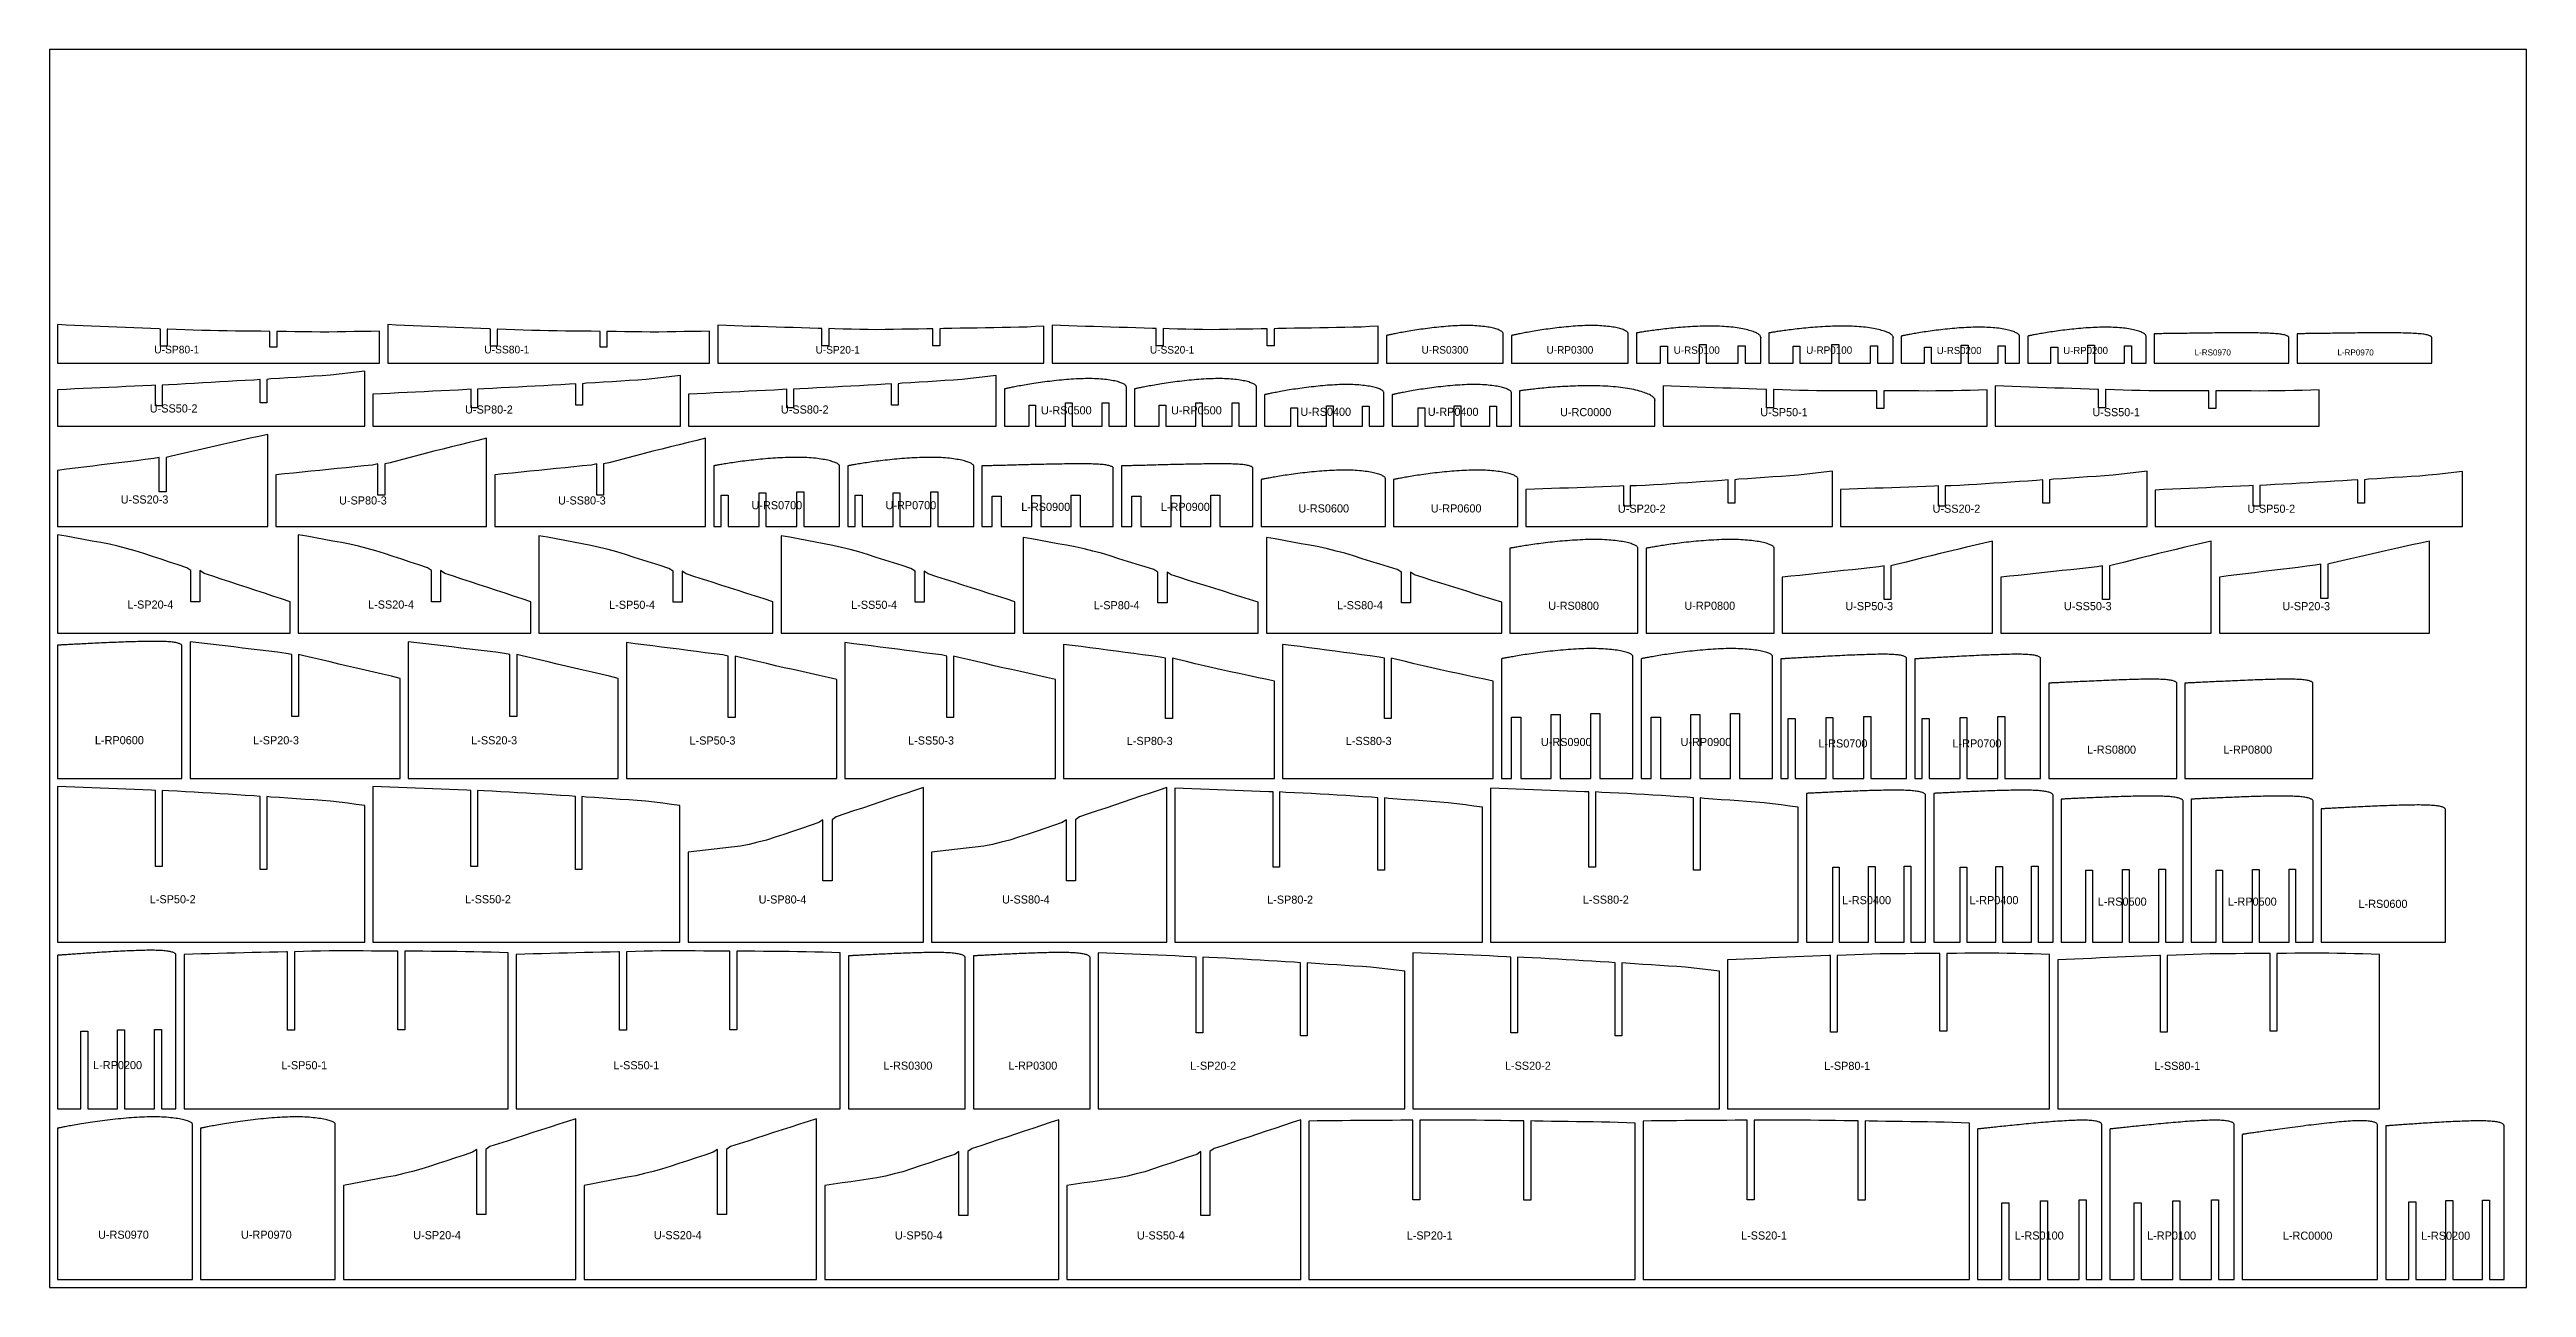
# Model space of a CAD drawing. Header units: millimetres. Extents: x 0 to 2440, y 0 to 1220.
import ezdxf

# ---------------------------------------------------------------- set-up
doc = ezdxf.new("R2010")
doc.units = ezdxf.units.MM
for name, color, linetype in [('CUT', 7, 'CONTINUOUS'), ('LABEL', 1, 'CONTINUOUS'), ('SHEET', 8, 'CONTINUOUS')]:
    doc.layers.add(name, color=color, linetype=linetype)

msp = doc.modelspace()

# ---------------------------------------------------------------- texts
at = {"layer": 'LABEL'}
for s, height, p in [('U-SP80-1', 7.56, (103.137, 920.509)), ('U-SS80-1', 7.56, (428.259, 920.509)), ('U-SP20-1', 7.43, (754.652, 920.355)), ('U-SS20-1', 7.43, (1084.011, 920.355)), ('U-RS0300', 7.39, (1351.503, 920.296)), ('U-RP0300', 7.39, (1474.639, 920.296)), ('U-RS0100', 7.27, (1599.969, 920.151)), ('U-RP0100', 7.27, (1730.419, 920.151)), ('U-RS0200', 7.06, (1859.105, 919.89)), ('U-RP0200', 7.06, (1983.673, 919.89)), ('L-RS0970', 5.94, (2113.083, 918.488)), ('L-RP0970', 5.94, (2253.791, 918.488)), ('U-SS50-2', 8, (98.752, 862.279)), ('U-SP80-2', 8, (409.418, 861.238)), ('U-SS80-2', 8, (720.452, 861.238)), ('U-RS0500', 8, (976.627, 860.433)), ('U-RP0500', 8, (1104.798, 860.433)), ('U-RS0400', 8, (1232.186, 858.974)), ('U-RP0400', 8, (1357.746, 858.974)), ('U-RC0000', 7.98, (1488.077, 858.657)), ('U-SP50-1', 7.95, (1685.259, 858.624)), ('U-SS50-1', 7.95, (2012.461, 858.624)), ('U-SS20-3', 8, (70.077, 772.566)), ('U-SP80-3', 8, (285.23, 771.624)), ('U-SS80-3', 8, (500.918, 771.624)), ('U-RS0700', 8, (691.512, 766.915)), ('U-RP0700', 8, (823.552, 766.915)), ('L-RS0900', 8, (957.24, 765.315)), ('L-RP0900', 8, (1094.771, 765.315)), ('U-RS0600', 8, (1230.184, 763.769)), ('U-RP0600', 8, (1360.657, 763.769)), ('U-SP20-2', 8, (1544.988, 763.499)), ('U-SS20-2', 8, (1854.985, 763.499)), ('U-SP50-2', 8, (2165.135, 763.455)), ('L-SP20-4', 8, (76.722, 669.022)), ('L-SS20-4', 8, (313.796, 669.022)), ('L-SP50-4', 8, (551.273, 668.78)), ('L-SS50-4', 8, (789.69, 668.78)), ('L-SP80-4', 8, (1028.512, 668.359)), ('L-SS80-4', 8, (1268.28, 668.359)), ('U-RS0800', 8, (1476.369, 667.84)), ('U-RP0800', 8, (1610.538, 667.84)), ('U-SP50-3', 8, (1769.047, 667.467)), ('U-SS50-3', 8, (1984.351, 667.467)), ('U-SP20-3', 8, (2199.54, 667.449)), ('L-RP0600', 8, (44.727, 535.35)), ('L-SP20-3', 8, (200.501, 535.249)), ('L-SS20-3', 8, (415.424, 535.249)), ('L-SP50-3', 8, (630.461, 535.043)), ('L-SS50-3', 8, (845.763, 535.043)), ('L-SP80-3', 8, (1061.181, 534.616)), ('L-SS80-3', 8, (1276.868, 534.616)), ('U-RS0900', 8, (1469.123, 533.573)), ('U-RP0900', 8, (1606.706, 533.573)), ('L-RS0700', 8, (1742.611, 532.166)), ('L-RP0700', 8, (1874.602, 532.166)), ('L-RS0800', 8, (2007.231, 526.032)), ('L-RP0800', 8, (2141.35, 526.032)), ('L-SP50-2', 8, (98.752, 378.607)), ('L-SS50-2', 8, (409.259, 378.607)), ('U-SP80-4', 8, (698.546, 378.383)), ('U-SS80-4', 8, (938.32, 378.383)), ('L-SP80-2', 8, (1199.471, 378.224)), ('L-SS80-2', 8, (1510.503, 378.224)), ('L-RS0400', 8, (1765.879, 377.733)), ('L-RP0400', 8, (1891.392, 377.733)), ('L-RS0500', 8, (2017.689, 376.283)), ('L-RP0500', 8, (2145.812, 376.283)), ('L-RS0600', 8, (2274.625, 374.089)), ('L-RP0200', 8, (42.956, 215.157)), ('L-SP50-1', 8, (228.284, 215.016)), ('L-SS50-1', 8, (555.491, 215.016)), ('L-RS0300', 8, (821.463, 214.606)), ('L-RP0300', 8, (944.553, 214.606)), ('L-SP20-2', 8, (1123.715, 214.558)), ('L-SS20-2', 8, (1433.712, 214.558)), ('L-SP80-1', 8, (1748.249, 214.455)), ('L-SS80-1', 8, (2073.379, 214.455)), ('U-RS0970', 8, (47.828, 48.028)), ('U-RP0970', 8, (188.59, 48.028)), ('U-SP20-4', 8, (358.245, 47.569)), ('U-SS20-4', 8, (595.321, 47.569)), ('U-SP50-4', 8, (832.799, 47.327)), ('U-SS50-4', 8, (1071.22, 47.327)), ('L-SP20-1', 8, (1336.923, 47.245)), ('L-SS20-1', 8, (1666.284, 47.245)), ('L-RS0100', 8, (1935.955, 47.211)), ('L-RP0100', 8, (2066.347, 47.211)), ('L-RC0000', 8, (2200.036, 47.072)), ('L-RS0200', 8, (2336.358, 47.045))]:
    msp.add_text(s, height=height, dxfattribs=at).set_placement(p)

# ---------------------------------------------------------------- linework, layer by layer
at = {"layer": 'CUT'}
for points in [[(8, 911.064), (325.122, 911.064), (325.122, 942.454), (316.777, 942.268), (308.432, 942.082), (300.086, 941.951), (291.741, 941.829), (283.396, 941.707), (275.05, 941.585), (266.705, 941.597), (258.36, 941.698), (250.014, 941.799), (241.669, 941.9), (233.324, 942), (224.978, 942.101), (223.95, 942.154), (223.95, 926.609), (217.147, 926.609), (217.147, 942.154), (216.633, 942.201), (208.288, 942.302), (199.942, 942.402), (191.597, 942.501), (183.252, 942.601), (174.906, 942.701), (166.561, 942.801), (158.216, 942.988), (149.871, 943.2), (141.525, 943.47), (133.18, 943.772), (124.835, 944.079), (116.489, 944.39), (115.975, 944.537), (115.975, 927.801), (109.172, 927.801), (109.172, 944.537), (108.144, 944.705), (99.799, 945.025), (91.453, 945.35), (83.108, 945.679), (74.763, 946.013), (66.417, 946.352), (58.072, 946.694), (49.727, 947.041), (41.381, 947.392), (33.036, 947.748), (24.691, 948.109), (16.345, 948.475), (8, 948.845)], [(333.122, 911.064), (650.245, 911.064), (650.245, 942.454), (641.899, 942.268), (633.554, 942.082), (625.209, 941.951), (616.863, 941.829), (608.518, 941.707), (600.173, 941.585), (591.827, 941.597), (583.482, 941.698), (575.137, 941.799), (566.791, 941.9), (558.446, 942), (550.101, 942.101), (549.072, 942.154), (549.072, 926.609), (542.27, 926.609), (542.27, 942.154), (541.755, 942.201), (533.41, 942.302), (525.065, 942.402), (516.719, 942.501), (508.374, 942.601), (500.029, 942.701), (491.684, 942.801), (483.338, 942.988), (474.993, 943.2), (466.648, 943.47), (458.302, 943.772), (449.957, 944.079), (441.612, 944.39), (441.097, 944.537), (441.097, 927.801), (434.295, 927.801), (434.295, 944.537), (433.266, 944.705), (424.921, 945.025), (416.576, 945.35), (408.23, 945.679), (399.885, 946.013), (391.54, 946.352), (383.194, 946.694), (374.849, 947.041), (366.504, 947.392), (358.158, 947.748), (349.813, 948.109), (341.468, 948.475), (333.122, 948.845)], [(658.245, 911.064), (979.604, 911.064), (979.604, 947.296), (971.364, 946.912), (963.124, 946.516), (954.884, 946.304), (946.644, 946.132), (938.404, 945.957), (930.164, 945.782), (921.924, 945.628), (913.684, 945.501), (905.444, 945.373), (897.204, 945.24), (888.964, 945.104), (880.724, 944.966), (877.079, 944.847), (877.079, 927.955), (870.186, 927.955), (870.186, 944.847), (864.244, 944.687), (856.004, 944.545), (847.764, 944.398), (839.524, 944.248), (831.284, 944.097), (823.044, 943.944), (814.804, 943.855), (806.564, 943.923), (798.324, 944.009), (790.084, 944.249), (781.844, 944.489), (773.604, 944.727), (767.662, 945.002), (767.662, 928.033), (760.769, 928.033), (760.769, 945.002), (757.124, 945.213), (748.884, 945.455), (740.644, 945.697), (732.404, 945.944), (724.164, 946.194), (715.924, 946.44), (707.685, 946.689), (699.445, 946.941), (691.205, 947.197), (682.965, 947.451), (674.725, 947.706), (666.485, 947.965), (658.245, 948.226)], [(987.604, 911.064), (1308.962, 911.064), (1308.962, 947.296), (1300.722, 946.912), (1292.482, 946.516), (1284.243, 946.304), (1276.003, 946.132), (1267.763, 945.957), (1259.523, 945.782), (1251.283, 945.628), (1243.043, 945.501), (1234.803, 945.373), (1226.563, 945.24), (1218.323, 945.104), (1210.083, 944.966), (1206.438, 944.847), (1206.438, 927.955), (1199.545, 927.955), (1199.545, 944.847), (1193.603, 944.687), (1185.363, 944.545), (1177.123, 944.398), (1168.883, 944.248), (1160.643, 944.097), (1152.403, 943.944), (1144.163, 943.855), (1135.923, 943.923), (1127.683, 944.009), (1119.443, 944.249), (1111.203, 944.489), (1102.963, 944.727), (1097.021, 945.002), (1097.021, 928.033), (1090.128, 928.033), (1090.128, 945.002), (1086.483, 945.213), (1078.243, 945.455), (1070.003, 945.697), (1061.763, 945.944), (1053.523, 946.194), (1045.283, 946.44), (1037.043, 946.689), (1028.803, 946.941), (1020.563, 947.197), (1012.323, 947.451), (1004.083, 947.706), (995.844, 947.965), (987.604, 948.226)], [(1316.962, 911.064), (1432.098, 911.064), (1432.098, 939.737), (1432.086, 940.124), (1431.981, 940.511), (1431.785, 940.9), (1431.496, 941.288), (1431.117, 941.677), (1430.646, 942.064), (1430.085, 942.449), (1429.434, 942.831), (1428.694, 943.21), (1427.866, 943.583), (1426.952, 943.95), (1425.952, 944.309), (1424.868, 944.659), (1423.703, 944.998), (1422.457, 945.326), (1421.132, 945.64), (1419.732, 945.94), (1418.257, 946.224), (1416.711, 946.491), (1415.095, 946.739), (1413.413, 946.967), (1411.668, 947.175), (1409.861, 947.361), (1407.997, 947.524), (1406.079, 947.664), (1404.109, 947.779), (1402.09, 947.87), (1400.028, 947.936), (1397.924, 947.976), (1395.783, 947.991), (1393.608, 947.979), (1391.402, 947.942), (1389.17, 947.88), (1386.915, 947.792), (1384.651, 947.68), (1382.379, 947.549), (1380.095, 947.402), (1377.802, 947.237), (1375.505, 947.056), (1373.207, 946.86), (1370.911, 946.65), (1368.622, 946.427), (1366.344, 946.191), (1364.079, 945.944), (1361.831, 945.686), (1359.604, 945.419), (1357.401, 945.144), (1355.227, 944.861), (1353.083, 944.571), (1350.975, 944.277), (1348.904, 943.978), (1346.874, 943.676), (1344.889, 943.372), (1342.952, 943.066), (1341.065, 942.761), (1339.231, 942.457), (1337.453, 942.156), (1335.735, 941.857), (1334.078, 941.563), (1332.486, 941.275), (1330.959, 940.993), (1329.502, 940.719), (1328.116, 940.454), (1326.804, 940.199), (1325.566, 939.954), (1324.406, 939.722), (1323.325, 939.502), (1322.324, 939.296), (1321.405, 939.105), (1320.569, 938.929), (1319.818, 938.77), (1319.153, 938.628), (1318.574, 938.503), (1318.083, 938.396), (1317.681, 938.308), (1317.367, 938.239), (1317.142, 938.19), (1317.007, 938.16), (1316.962, 938.15)], [(1440.098, 911.064), (1555.234, 911.064), (1555.234, 939.737), (1555.222, 940.124), (1555.117, 940.511), (1554.921, 940.9), (1554.632, 941.288), (1554.253, 941.677), (1553.782, 942.064), (1553.221, 942.449), (1552.57, 942.831), (1551.83, 943.21), (1551.002, 943.583), (1550.087, 943.95), (1549.088, 944.309), (1548.004, 944.659), (1546.839, 944.998), (1545.593, 945.326), (1544.268, 945.64), (1542.868, 945.94), (1541.393, 946.224), (1539.847, 946.491), (1538.231, 946.739), (1536.549, 946.967), (1534.804, 947.175), (1532.997, 947.361), (1531.133, 947.524), (1529.214, 947.664), (1527.244, 947.779), (1525.226, 947.87), (1523.164, 947.936), (1521.06, 947.976), (1518.919, 947.991), (1516.743, 947.979), (1514.538, 947.942), (1512.306, 947.88), (1510.051, 947.792), (1507.787, 947.68), (1505.515, 947.549), (1503.231, 947.402), (1500.938, 947.237), (1498.641, 947.056), (1496.343, 946.86), (1494.047, 946.65), (1491.758, 946.427), (1489.48, 946.191), (1487.214, 945.944), (1484.967, 945.686), (1482.74, 945.419), (1480.537, 945.144), (1478.363, 944.861), (1476.219, 944.571), (1474.111, 944.277), (1472.04, 943.978), (1470.01, 943.676), (1468.025, 943.372), (1466.088, 943.066), (1464.201, 942.761), (1462.367, 942.457), (1460.589, 942.156), (1458.871, 941.857), (1457.214, 941.563), (1455.621, 941.275), (1454.095, 940.993), (1452.638, 940.719), (1451.252, 940.454), (1449.94, 940.199), (1448.702, 939.954), (1447.542, 939.722), (1446.461, 939.502), (1445.46, 939.296), (1444.541, 939.105), (1443.705, 938.929), (1442.954, 938.77), (1442.289, 938.628), (1441.71, 938.503), (1441.219, 938.396), (1440.816, 938.308), (1440.503, 938.239), (1440.278, 938.19), (1440.143, 938.16), (1440.098, 938.15)], [(1563.234, 911.064), (1587.084, 911.064), (1587.084, 927.801), (1593.886, 927.801), (1593.886, 911.064), (1625.205, 911.064), (1625.205, 929.18), (1632.052, 929.18), (1632.052, 911.064), (1663.325, 911.064), (1663.325, 928.033), (1670.218, 928.033), (1670.218, 911.064), (1685.684, 911.064), (1685.684, 936.627), (1685.675, 936.202), (1685.596, 937.059), (1685.409, 937.496), (1685.126, 937.938), (1684.745, 938.384), (1684.267, 938.834), (1683.692, 939.286), (1683.022, 939.739), (1682.257, 940.193), (1681.399, 940.645), (1680.448, 941.095), (1679.406, 941.54), (1678.274, 941.98), (1677.054, 942.413), (1675.748, 942.837), (1674.357, 943.25), (1672.885, 943.651), (1671.333, 944.039), (1669.704, 944.412), (1668.001, 944.768), (1666.225, 945.106), (1664.381, 945.425), (1662.47, 945.723), (1660.498, 946), (1658.465, 946.254), (1656.377, 946.484), (1654.236, 946.69), (1652.047, 946.87), (1649.812, 947.026), (1647.536, 947.155), (1645.223, 947.258), (1642.876, 947.335), (1640.499, 947.385), (1638.097, 947.41), (1635.684, 947.408), (1633.262, 947.387), (1630.826, 947.348), (1628.38, 947.291), (1625.928, 947.216), (1623.475, 947.125), (1621.024, 947.019), (1618.579, 946.898), (1616.144, 946.762), (1613.723, 946.614), (1611.32, 946.453), (1608.939, 946.281), (1606.583, 946.099), (1604.257, 945.907), (1601.963, 945.706), (1599.706, 945.498), (1597.489, 945.283), (1595.316, 945.063), (1593.19, 944.838), (1591.115, 944.609), (1589.093, 944.378), (1587.128, 944.145), (1585.223, 943.912), (1583.381, 943.679), (1581.604, 943.448), (1579.896, 943.219), (1578.259, 942.994), (1576.696, 942.774), (1575.209, 942.56), (1573.801, 942.352), (1572.473, 942.153), (1571.228, 941.962), (1570.067, 941.781), (1568.992, 941.61), (1568.005, 941.452), (1567.108, 941.305), (1566.302, 941.172), (1565.587, 941.053), (1564.966, 940.948), (1564.438, 940.858), (1564.006, 940.784), (1563.669, 940.726), (1563.427, 940.685), (1563.283, 940.659), (1563.234, 940.651)], [(1693.684, 911.064), (1717.534, 911.064), (1717.534, 927.801), (1724.336, 927.801), (1724.336, 911.064), (1755.655, 911.064), (1755.655, 929.18), (1762.502, 929.18), (1762.502, 911.064), (1793.775, 911.064), (1793.775, 928.033), (1800.668, 928.033), (1800.668, 911.064), (1816.134, 911.064), (1816.134, 936.627), (1816.125, 936.202), (1816.046, 937.059), (1815.859, 937.496), (1815.576, 937.938), (1815.195, 938.384), (1814.717, 938.834), (1814.142, 939.286), (1813.472, 939.739), (1812.707, 940.193), (1811.849, 940.645), (1810.898, 941.095), (1809.856, 941.54), (1808.724, 941.98), (1807.504, 942.413), (1806.198, 942.837), (1804.807, 943.25), (1803.335, 943.651), (1801.783, 944.039), (1800.154, 944.412), (1798.451, 944.768), (1796.675, 945.106), (1794.831, 945.425), (1792.92, 945.723), (1790.948, 946), (1788.915, 946.254), (1786.827, 946.484), (1784.686, 946.69), (1782.497, 946.87), (1780.262, 947.026), (1777.986, 947.155), (1775.673, 947.258), (1773.326, 947.335), (1770.949, 947.385), (1768.547, 947.41), (1766.134, 947.408), (1763.712, 947.387), (1761.276, 947.348), (1758.83, 947.291), (1756.378, 947.216), (1753.925, 947.125), (1751.474, 947.019), (1749.029, 946.898), (1746.594, 946.762), (1744.173, 946.614), (1741.77, 946.453), (1739.389, 946.281), (1737.033, 946.099), (1734.707, 945.907), (1732.413, 945.706), (1730.156, 945.498), (1727.939, 945.283), (1725.766, 945.063), (1723.64, 944.838), (1721.565, 944.609), (1719.543, 944.378), (1717.578, 944.145), (1715.673, 943.912), (1713.831, 943.679), (1712.054, 943.448), (1710.346, 943.219), (1708.709, 942.994), (1707.146, 942.774), (1705.659, 942.56), (1704.251, 942.352), (1702.923, 942.153), (1701.678, 941.962), (1700.517, 941.781), (1699.442, 941.61), (1698.455, 941.452), (1697.558, 941.305), (1696.752, 941.172), (1696.037, 941.053), (1695.416, 940.948), (1694.888, 940.858), (1694.456, 940.784), (1694.119, 940.726), (1693.877, 940.685), (1693.733, 940.659), (1693.684, 940.651)], [(1824.134, 911.064), (1846.906, 911.064), (1846.906, 926.609), (1853.708, 926.609), (1853.708, 911.064), (1883.185, 911.064), (1883.185, 928.489), (1890.032, 928.489), (1890.032, 911.064), (1919.464, 911.064), (1919.464, 927.955), (1926.357, 927.955), (1926.357, 911.064), (1940.702, 911.064), (1940.702, 937.26), (1940.697, 937.658), (1940.598, 938.059), (1940.406, 938.462), (1940.122, 938.867), (1939.745, 939.272), (1939.275, 939.678), (1938.714, 940.084), (1938.062, 940.488), (1937.32, 940.889), (1936.489, 941.286), (1935.57, 941.678), (1934.564, 942.063), (1933.474, 942.441), (1932.3, 942.809), (1931.044, 943.166), (1929.709, 943.51), (1928.296, 943.841), (1926.808, 944.157), (1925.247, 944.456), (1923.616, 944.738), (1921.917, 945), (1920.154, 945.242), (1918.328, 945.462), (1916.444, 945.661), (1914.504, 945.836), (1912.511, 945.987), (1910.469, 946.114), (1908.382, 946.216), (1906.253, 946.292), (1904.085, 946.342), (1901.883, 946.367), (1899.649, 946.366), (1897.388, 946.339), (1895.104, 946.287), (1892.81, 946.211), (1890.507, 946.115), (1888.192, 946.002), (1885.869, 945.871), (1883.54, 945.725), (1881.211, 945.563), (1878.884, 945.386), (1876.563, 945.196), (1874.252, 944.993), (1871.955, 944.777), (1869.675, 944.551), (1867.417, 944.315), (1865.182, 944.07), (1862.976, 943.817), (1860.802, 943.556), (1858.662, 943.29), (1856.561, 943.019), (1854.502, 942.743), (1852.488, 942.465), (1850.521, 942.185), (1848.606, 941.905), (1846.745, 941.624), (1844.941, 941.345), (1843.196, 941.069), (1841.514, 940.796), (1839.898, 940.527), (1838.348, 940.265), (1836.869, 940.009), (1835.462, 939.76), (1834.129, 939.521), (1832.872, 939.292), (1831.694, 939.073), (1830.596, 938.867), (1829.579, 938.673), (1828.646, 938.493), (1827.798, 938.327), (1827.035, 938.176), (1826.359, 938.042), (1825.771, 937.924), (1825.273, 937.823), (1824.864, 937.74), (1824.545, 937.674), (1824.317, 937.628), (1824.18, 937.6), (1824.134, 937.59)], [(1948.702, 911.064), (1971.474, 911.064), (1971.474, 926.609), (1978.277, 926.609), (1978.277, 911.064), (2007.754, 911.064), (2007.754, 928.489), (2014.601, 928.489), (2014.601, 911.064), (2044.032, 911.064), (2044.032, 927.955), (2050.925, 927.955), (2050.925, 911.064), (2065.27, 911.064), (2065.27, 937.26), (2065.265, 937.658), (2065.166, 938.059), (2064.975, 938.462), (2064.69, 938.867), (2064.313, 939.272), (2063.843, 939.678), (2063.282, 940.084), (2062.63, 940.488), (2061.888, 940.889), (2061.057, 941.286), (2060.138, 941.678), (2059.132, 942.063), (2058.042, 942.441), (2056.868, 942.809), (2055.612, 943.166), (2054.277, 943.51), (2052.864, 943.841), (2051.376, 944.157), (2049.816, 944.456), (2048.184, 944.738), (2046.486, 945), (2044.722, 945.242), (2042.896, 945.462), (2041.012, 945.661), (2039.072, 945.836), (2037.079, 945.987), (2035.037, 946.114), (2032.95, 946.216), (2030.821, 946.292), (2028.653, 946.342), (2026.451, 946.367), (2024.217, 946.366), (2021.956, 946.339), (2019.672, 946.287), (2017.378, 946.211), (2015.075, 946.115), (2012.761, 946.002), (2010.437, 945.871), (2008.108, 945.725), (2005.779, 945.563), (2003.452, 945.386), (2001.131, 945.196), (1998.82, 944.993), (1996.523, 944.777), (1994.243, 944.551), (1991.985, 944.315), (1989.75, 944.07), (1987.544, 943.817), (1985.37, 943.556), (1983.231, 943.29), (1981.13, 943.019), (1979.07, 942.743), (1977.056, 942.465), (1975.089, 942.185), (1973.174, 941.905), (1971.313, 941.624), (1969.509, 941.345), (1967.764, 941.069), (1966.083, 940.796), (1964.466, 940.527), (1962.916, 940.265), (1961.437, 940.009), (1960.03, 939.76), (1958.697, 939.521), (1957.441, 939.292), (1956.262, 939.073), (1955.164, 938.867), (1954.148, 938.673), (1953.214, 938.493), (1952.366, 938.327), (1951.603, 938.176), (1950.927, 938.042), (1950.34, 937.924), (1949.841, 937.823), (1949.432, 937.74), (1949.113, 937.674), (1948.885, 937.628), (1948.748, 937.6), (1948.702, 937.59)], [(2073.27, 911.064), (2205.979, 911.064), (2205.979, 936.064), (2205.901, 936.413), (2205.719, 936.747), (2205.433, 937.068), (2205.043, 937.376), (2204.551, 937.669), (2203.957, 937.948), (2203.262, 938.213), (2202.468, 938.464), (2201.576, 938.701), (2200.588, 938.923), (2199.505, 939.131), (2198.329, 939.325), (2197.063, 939.505), (2195.707, 939.671), (2194.265, 939.823), (2192.739, 939.961), (2191.13, 940.087), (2189.443, 940.199), (2187.678, 940.299), (2185.84, 940.387), (2183.93, 940.463), (2181.953, 940.529), (2179.91, 940.584), (2177.805, 940.63), (2175.641, 940.668), (2173.422, 940.697), (2171.151, 940.72), (2168.83, 940.736), (2166.464, 940.748), (2164.057, 940.755), (2161.611, 940.759), (2159.13, 940.76), (2156.619, 940.76), (2154.081, 940.76), (2151.511, 940.759), (2148.914, 940.753), (2146.303, 940.742), (2143.681, 940.727), (2141.051, 940.707), (2138.419, 940.685), (2135.789, 940.659), (2133.163, 940.632), (2130.548, 940.602), (2127.945, 940.572), (2125.361, 940.54), (2122.799, 940.508), (2120.262, 940.476), (2117.756, 940.443), (2115.283, 940.411), (2112.848, 940.38), (2110.455, 940.349), (2108.107, 940.318), (2105.809, 940.289), (2103.563, 940.26), (2101.374, 940.233), (2099.246, 940.206), (2097.18, 940.18), (2095.181, 940.155), (2093.252, 940.131), (2091.397, 940.108), (2089.617, 940.086), (2087.917, 940.065), (2086.298, 940.045), (2084.763, 940.026), (2083.315, 940.007), (2081.957, 939.99), (2080.69, 939.974), (2079.516, 939.959), (2078.438, 939.944), (2077.458, 939.932), (2076.576, 939.92), (2075.794, 939.909), (2075.114, 939.9), (2074.536, 939.892), (2074.063, 939.885), (2073.693, 939.88), (2073.429, 939.877), (2073.27, 939.874)], [(2213.979, 911.064), (2346.687, 911.064), (2346.687, 936.064), (2346.61, 936.413), (2346.428, 936.747), (2346.141, 937.068), (2345.752, 937.376), (2345.259, 937.669), (2344.665, 937.948), (2343.971, 938.213), (2343.177, 938.464), (2342.285, 938.701), (2341.297, 938.923), (2340.214, 939.131), (2339.038, 939.325), (2337.771, 939.505), (2336.416, 939.671), (2334.973, 939.823), (2333.447, 939.961), (2331.839, 940.087), (2330.151, 940.199), (2328.387, 940.299), (2326.548, 940.387), (2324.639, 940.463), (2322.661, 940.529), (2320.619, 940.584), (2318.514, 940.63), (2316.35, 940.668), (2314.131, 940.697), (2311.859, 940.72), (2309.539, 940.736), (2307.173, 940.748), (2304.765, 940.755), (2302.319, 940.759), (2299.839, 940.76), (2297.328, 940.76), (2294.789, 940.76), (2292.219, 940.759), (2289.623, 940.753), (2287.012, 940.742), (2284.389, 940.727), (2281.76, 940.707), (2279.128, 940.685), (2276.497, 940.659), (2273.872, 940.632), (2271.256, 940.602), (2268.654, 940.572), (2266.07, 940.54), (2263.507, 940.508), (2260.971, 940.476), (2258.464, 940.443), (2255.991, 940.411), (2253.557, 940.38), (2251.163, 940.349), (2248.816, 940.318), (2246.517, 940.289), (2244.272, 940.26), (2242.083, 940.233), (2239.954, 940.206), (2237.888, 940.18), (2235.89, 940.155), (2233.961, 940.131), (2232.105, 940.108), (2230.326, 940.086), (2228.625, 940.065), (2227.006, 940.045), (2225.472, 940.026), (2224.024, 940.007), (2222.665, 939.99), (2221.398, 939.974), (2220.225, 939.959), (2219.147, 939.944), (2218.166, 939.932), (2217.284, 939.92), (2216.502, 939.909), (2215.822, 939.9), (2215.245, 939.892), (2214.771, 939.885), (2214.402, 939.88), (2214.138, 939.877), (2213.979, 939.874)], [(8, 848.684), (310.508, 848.684), (310.508, 903.064), (302.105, 902.04), (293.702, 901.016), (285.299, 900.078), (276.896, 899.196), (268.493, 898.52), (260.09, 897.989), (251.687, 897.458), (243.284, 896.927), (234.881, 896.398), (226.478, 895.869), (218.075, 895.341), (213.998, 894.882), (213.998, 871.783), (207.509, 871.783), (207.509, 894.882), (201.269, 894.306), (192.866, 893.821), (184.463, 893.336), (176.06, 892.851), (167.657, 892.365), (159.254, 891.879), (150.851, 891.391), (142.448, 890.903), (134.045, 890.448), (125.642, 890.042), (117.239, 889.648), (110.999, 889.226), (110.999, 868.955), (104.51, 868.955), (104.51, 889.226), (100.433, 888.898), (92.03, 888.521), (83.627, 888.145), (75.224, 887.768), (66.821, 887.391), (58.418, 887.011), (50.015, 886.631), (41.612, 886.251), (33.209, 885.871), (24.806, 885.491), (16.403, 885.108), (8, 884.725)], [(318.508, 848.684), (621.542, 848.684), (621.542, 898.9), (613.124, 897.853), (604.706, 896.806), (596.289, 895.848), (587.871, 894.949), (579.454, 894.264), (571.036, 893.731), (562.618, 893.198), (554.201, 892.667), (545.783, 892.136), (537.366, 891.607), (528.948, 891.078), (524.864, 890.618), (524.864, 869.651), (518.364, 869.651), (518.364, 890.618), (512.113, 890.063), (503.695, 889.617), (495.278, 889.171), (486.86, 888.725), (478.442, 888.277), (470.025, 887.83), (461.607, 887.382), (453.19, 886.934), (444.772, 886.499), (436.354, 886.08), (427.937, 885.666), (421.686, 885.207), (421.686, 866.945), (415.186, 866.945), (415.186, 885.207), (411.102, 884.852), (402.684, 884.444), (394.266, 884.035), (385.849, 883.626), (377.431, 883.216), (369.014, 882.806), (360.596, 882.395), (352.178, 881.983), (343.761, 881.572), (335.343, 881.159), (326.926, 880.746), (318.508, 880.332)], [(629.542, 848.684), (932.575, 848.684), (932.575, 898.9), (924.158, 897.853), (915.74, 896.806), (907.322, 895.848), (898.905, 894.949), (890.487, 894.264), (882.07, 893.731), (873.652, 893.198), (865.234, 892.667), (856.817, 892.136), (848.399, 891.607), (839.982, 891.078), (835.898, 890.618), (835.898, 869.651), (829.397, 869.651), (829.397, 890.618), (823.146, 890.063), (814.729, 889.617), (806.311, 889.171), (797.894, 888.725), (789.476, 888.277), (781.058, 887.83), (772.641, 887.382), (764.223, 886.934), (755.806, 886.499), (747.388, 886.08), (738.97, 885.666), (732.72, 885.207), (732.72, 866.945), (726.219, 866.945), (726.219, 885.207), (722.135, 884.852), (713.718, 884.444), (705.3, 884.035), (696.882, 883.626), (688.465, 883.216), (680.047, 882.806), (671.63, 882.395), (663.212, 881.983), (654.794, 881.572), (646.377, 881.159), (637.959, 880.746), (629.542, 880.332)], [(940.575, 848.684), (964.871, 848.684), (964.871, 869.651), (971.371, 869.651), (971.371, 848.684), (1000.89, 848.684), (1000.89, 871.783), (1007.379, 871.783), (1007.379, 848.684), (1036.909, 848.684), (1036.909, 871.741), (1043.387, 871.741), (1043.387, 848.684), (1060.746, 848.684), (1060.746, 887.399), (1060.731, 887.788), (1060.62, 888.178), (1060.413, 888.569), (1060.11, 888.96), (1059.712, 889.351), (1059.218, 889.741), (1058.631, 890.129), (1057.95, 890.514), (1057.176, 890.895), (1056.31, 891.271), (1055.354, 891.641), (1054.31, 892.002), (1053.178, 892.355), (1051.96, 892.697), (1050.659, 893.027), (1049.276, 893.343), (1047.813, 893.645), (1046.273, 893.93), (1044.659, 894.198), (1042.973, 894.447), (1041.217, 894.676), (1039.396, 894.883), (1037.51, 895.069), (1035.565, 895.231), (1033.563, 895.37), (1031.508, 895.484), (1029.402, 895.572), (1027.25, 895.635), (1025.055, 895.672), (1022.821, 895.682), (1020.552, 895.666), (1018.251, 895.624), (1015.923, 895.555), (1013.571, 895.461), (1011.209, 895.342), (1008.838, 895.205), (1006.454, 895.049), (1004.062, 894.876), (1001.665, 894.687), (999.267, 894.483), (996.872, 894.264), (994.484, 894.032), (992.106, 893.787), (989.743, 893.53), (987.397, 893.263), (985.074, 892.986), (982.775, 892.7), (980.506, 892.407), (978.27, 892.108), (976.069, 891.803), (973.909, 891.494), (971.791, 891.181), (969.72, 890.867), (967.698, 890.552), (965.728, 890.236), (963.815, 889.922), (961.96, 889.611), (960.167, 889.303), (958.438, 888.999), (956.776, 888.702), (955.183, 888.411), (953.663, 888.128), (952.216, 887.855), (950.846, 887.592), (949.555, 887.34), (948.344, 887.1), (947.215, 886.873), (946.171, 886.661), (945.212, 886.464), (944.34, 886.283), (943.556, 886.119), (942.861, 885.972), (942.258, 885.843), (941.745, 885.734), (941.325, 885.643), (940.997, 885.572), (940.763, 885.521), (940.622, 885.491), (940.575, 885.481)], [(1068.746, 848.684), (1093.042, 848.684), (1093.042, 869.651), (1099.542, 869.651), (1099.542, 848.684), (1129.061, 848.684), (1129.061, 871.783), (1135.55, 871.783), (1135.55, 848.684), (1165.08, 848.684), (1165.08, 871.741), (1171.558, 871.741), (1171.558, 848.684), (1188.917, 848.684), (1188.917, 887.399), (1188.902, 887.788), (1188.791, 888.178), (1188.584, 888.569), (1188.281, 888.96), (1187.883, 889.351), (1187.389, 889.741), (1186.802, 890.129), (1186.121, 890.514), (1185.347, 890.895), (1184.481, 891.271), (1183.525, 891.641), (1182.481, 892.002), (1181.349, 892.355), (1180.131, 892.697), (1178.83, 893.027), (1177.447, 893.343), (1175.984, 893.645), (1174.444, 893.93), (1172.83, 894.198), (1171.144, 894.447), (1169.388, 894.676), (1167.567, 894.883), (1165.681, 895.069), (1163.736, 895.231), (1161.734, 895.37), (1159.679, 895.484), (1157.573, 895.572), (1155.421, 895.635), (1153.226, 895.672), (1150.993, 895.682), (1148.723, 895.666), (1146.423, 895.624), (1144.094, 895.555), (1141.742, 895.461), (1139.38, 895.342), (1137.009, 895.205), (1134.625, 895.049), (1132.233, 894.876), (1129.836, 894.687), (1127.438, 894.483), (1125.043, 894.264), (1122.655, 894.032), (1120.277, 893.787), (1117.914, 893.53), (1115.568, 893.263), (1113.245, 892.986), (1110.946, 892.7), (1108.677, 892.407), (1106.441, 892.108), (1104.241, 891.803), (1102.08, 891.494), (1099.962, 891.181), (1097.891, 890.867), (1095.869, 890.552), (1093.899, 890.236), (1091.986, 889.922), (1090.131, 889.611), (1088.338, 889.303), (1086.609, 888.999), (1084.947, 888.702), (1083.354, 888.411), (1081.834, 888.128), (1080.387, 887.855), (1079.017, 887.592), (1077.726, 887.34), (1076.515, 887.1), (1075.386, 886.873), (1074.342, 886.661), (1073.383, 886.464), (1072.511, 886.283), (1071.727, 886.119), (1071.033, 885.972), (1070.429, 885.843), (1069.916, 885.734), (1069.496, 885.643), (1069.168, 885.572), (1068.934, 885.521), (1068.793, 885.491), (1068.746, 885.481)], [(1196.917, 848.684), (1222.771, 848.684), (1222.771, 866.945), (1229.272, 866.945), (1229.272, 848.684), (1258.054, 848.684), (1258.054, 868.955), (1264.543, 868.955), (1264.543, 848.684), (1293.337, 848.684), (1293.337, 868.681), (1299.815, 868.681), (1299.815, 848.684), (1314.478, 848.684), (1314.478, 881.589), (1314.464, 881.977), (1314.356, 882.366), (1314.154, 882.756), (1313.859, 883.145), (1313.47, 883.535), (1312.988, 883.923), (1312.414, 884.31), (1311.749, 884.693), (1310.992, 885.073), (1310.146, 885.447), (1309.212, 885.815), (1308.19, 886.175), (1307.083, 886.526), (1305.892, 886.866), (1304.62, 887.195), (1303.267, 887.51), (1301.836, 887.81), (1300.33, 888.094), (1298.751, 888.361), (1297.101, 888.609), (1295.384, 888.837), (1293.602, 889.044), (1291.757, 889.229), (1289.854, 889.392), (1287.895, 889.53), (1285.884, 889.644), (1283.824, 889.733), (1281.718, 889.797), (1279.57, 889.835), (1277.385, 889.847), (1275.164, 889.833), (1272.913, 889.792), (1270.634, 889.726), (1268.333, 889.634), (1266.021, 889.518), (1263.702, 889.384), (1261.37, 889.231), (1259.029, 889.062), (1256.684, 888.877), (1254.338, 888.676), (1251.994, 888.461), (1249.658, 888.232), (1247.331, 887.991), (1245.019, 887.739), (1242.724, 887.476), (1240.451, 887.203), (1238.202, 886.922), (1235.982, 886.634), (1233.794, 886.339), (1231.641, 886.038), (1229.527, 885.734), (1227.455, 885.426), (1225.429, 885.116), (1223.451, 884.806), (1221.524, 884.495), (1219.652, 884.185), (1217.838, 883.878), (1216.083, 883.575), (1214.392, 883.276), (1212.766, 882.982), (1211.208, 882.696), (1209.72, 882.417), (1208.305, 882.148), (1206.965, 881.888), (1205.702, 881.64), (1204.517, 881.403), (1203.413, 881.18), (1202.391, 880.971), (1201.453, 880.776), (1200.6, 880.598), (1199.833, 880.436), (1199.154, 880.291), (1198.563, 880.164), (1198.062, 880.056), (1197.651, 879.966), (1197.33, 879.896), (1197.101, 879.846), (1196.963, 879.816), (1196.917, 879.806)], [(1322.478, 848.684), (1348.332, 848.684), (1348.332, 866.945), (1354.832, 866.945), (1354.832, 848.684), (1383.615, 848.684), (1383.615, 868.955), (1390.104, 868.955), (1390.104, 848.684), (1418.897, 848.684), (1418.897, 868.681), (1425.375, 868.681), (1425.375, 848.684), (1440.038, 848.684), (1440.038, 881.589), (1440.024, 881.977), (1439.917, 882.366), (1439.715, 882.756), (1439.419, 883.145), (1439.031, 883.535), (1438.549, 883.923), (1437.975, 884.31), (1437.309, 884.693), (1436.553, 885.073), (1435.707, 885.447), (1434.772, 885.815), (1433.751, 886.175), (1432.644, 886.526), (1431.453, 886.866), (1430.18, 887.195), (1428.827, 887.51), (1427.397, 887.81), (1425.891, 888.094), (1424.312, 888.361), (1422.662, 888.609), (1420.945, 888.837), (1419.162, 889.044), (1417.318, 889.229), (1415.415, 889.392), (1413.456, 889.53), (1411.444, 889.644), (1409.384, 889.733), (1407.279, 889.797), (1405.131, 889.835), (1402.945, 889.847), (1400.725, 889.833), (1398.473, 889.792), (1396.195, 889.726), (1393.893, 889.634), (1391.582, 889.518), (1389.262, 889.384), (1386.93, 889.231), (1384.59, 889.062), (1382.244, 888.877), (1379.898, 888.676), (1377.555, 888.461), (1375.218, 888.232), (1372.892, 887.991), (1370.579, 887.739), (1368.285, 887.476), (1366.011, 887.203), (1363.763, 886.922), (1361.543, 886.634), (1359.355, 886.339), (1357.202, 886.038), (1355.088, 885.734), (1353.016, 885.426), (1350.989, 885.116), (1349.011, 884.806), (1347.085, 884.495), (1345.213, 884.185), (1343.398, 883.878), (1341.644, 883.575), (1339.952, 883.276), (1338.326, 882.982), (1336.768, 882.696), (1335.281, 882.417), (1333.866, 882.148), (1332.526, 881.888), (1331.262, 881.64), (1330.078, 881.403), (1328.974, 881.18), (1327.952, 880.971), (1327.013, 880.776), (1326.16, 880.598), (1325.394, 880.436), (1324.714, 880.291), (1324.124, 880.164), (1323.622, 880.056), (1323.211, 879.966), (1322.891, 879.896), (1322.662, 879.846), (1322.524, 879.816), (1322.478, 879.806)], [(1448.038, 848.684), (1581.499, 848.684), (1581.499, 874.728), (1581.472, 874.256), (1581.419, 875.209), (1581.233, 875.701), (1580.941, 876.201), (1580.543, 876.709), (1580.039, 877.224), (1579.43, 877.745), (1578.716, 878.271), (1577.899, 878.8), (1576.98, 879.331), (1575.959, 879.862), (1574.839, 880.393), (1573.621, 880.919), (1572.306, 881.441), (1570.897, 881.957), (1569.396, 882.463), (1567.804, 882.96), (1566.126, 883.444), (1564.362, 883.914), (1562.516, 884.368), (1560.591, 884.805), (1558.59, 885.223), (1556.517, 885.62), (1554.374, 885.996), (1552.165, 886.349), (1549.895, 886.678), (1547.566, 886.982), (1545.183, 887.26), (1542.75, 887.511), (1540.271, 887.736), (1537.75, 887.932), (1535.191, 888.101), (1532.599, 888.242), (1529.978, 888.355), (1527.345, 888.44), (1524.701, 888.504), (1522.041, 888.548), (1519.37, 888.572), (1516.692, 888.578), (1514.011, 888.566), (1511.332, 888.536), (1508.66, 888.49), (1505.998, 888.428), (1503.351, 888.351), (1500.722, 888.26), (1498.117, 888.155), (1495.54, 888.039), (1492.994, 887.91), (1490.484, 887.771), (1488.013, 887.623), (1485.587, 887.465), (1483.207, 887.3), (1480.879, 887.128), (1478.606, 886.95), (1476.391, 886.768), (1474.238, 886.582), (1472.151, 886.393), (1470.132, 886.202), (1468.185, 886.011), (1466.313, 885.82), (1464.519, 885.631), (1462.805, 885.444), (1461.175, 885.261), (1459.63, 885.083), (1458.174, 884.911), (1456.808, 884.745), (1455.535, 884.587), (1454.356, 884.438), (1453.274, 884.298), (1452.289, 884.169), (1451.404, 884.051), (1450.621, 883.945), (1449.939, 883.851), (1449.36, 883.772), (1448.885, 883.705), (1448.515, 883.654), (1448.25, 883.616), (1448.091, 883.594), (1448.038, 883.586)], [(1589.499, 848.684), (1908.7, 848.684), (1908.7, 884.46), (1900.3, 884.233), (1891.9, 884.001), (1883.5, 883.867), (1875.1, 883.747), (1866.7, 883.626), (1858.3, 883.506), (1849.9, 883.468), (1841.5, 883.482), (1833.1, 883.495), (1824.7, 883.507), (1816.3, 883.517), (1807.9, 883.527), (1806.865, 883.532), (1806.865, 866.108), (1800.018, 866.108), (1800.018, 883.532), (1799.5, 883.536), (1791.1, 883.545), (1782.7, 883.553), (1774.3, 883.56), (1765.9, 883.567), (1757.5, 883.573), (1749.1, 883.578), (1740.7, 883.689), (1732.299, 883.829), (1723.899, 884.039), (1715.499, 884.287), (1707.099, 884.538), (1698.699, 884.794), (1698.182, 884.916), (1698.182, 866.8), (1691.335, 866.8), (1691.335, 884.916), (1690.299, 885.054), (1681.899, 885.316), (1673.499, 885.581), (1665.099, 885.85), (1656.699, 886.123), (1648.299, 886.401), (1639.899, 886.682), (1631.499, 886.967), (1623.099, 887.255), (1614.699, 887.546), (1606.299, 887.841), (1597.899, 888.14), (1589.499, 888.444)], [(1916.7, 848.684), (2235.902, 848.684), (2235.902, 884.46), (2227.502, 884.233), (2219.102, 884.001), (2210.702, 883.867), (2202.302, 883.747), (2193.902, 883.626), (2185.502, 883.506), (2177.102, 883.468), (2168.702, 883.482), (2160.302, 883.495), (2151.902, 883.507), (2143.502, 883.517), (2135.102, 883.527), (2134.066, 883.532), (2134.066, 866.108), (2127.219, 866.108), (2127.219, 883.532), (2126.702, 883.536), (2118.302, 883.545), (2109.902, 883.553), (2101.502, 883.56), (2093.101, 883.567), (2084.701, 883.573), (2076.301, 883.578), (2067.901, 883.689), (2059.501, 883.829), (2051.101, 884.039), (2042.701, 884.287), (2034.301, 884.538), (2025.901, 884.794), (2025.383, 884.916), (2025.383, 866.8), (2018.536, 866.8), (2018.536, 884.916), (2017.501, 885.054), (2009.101, 885.316), (2000.701, 885.581), (1992.301, 885.85), (1983.901, 886.123), (1975.501, 886.401), (1967.101, 886.682), (1958.701, 886.967), (1950.301, 887.255), (1941.901, 887.546), (1933.501, 887.841), (1925.101, 888.14), (1916.7, 888.444)], [(8, 749.86), (214.923, 749.86), (214.923, 840.684), (206.302, 838.791), (197.68, 836.888), (189.058, 834.976), (180.436, 833.06), (171.814, 831.133), (163.193, 829.2), (154.571, 827.245), (145.949, 825.217), (137.327, 823.181), (128.705, 821.133), (120.084, 819.207), (114.827, 818.037), (114.827, 783.948), (108.097, 783.948), (108.097, 818.037), (102.84, 816.876), (94.218, 815.847), (85.596, 814.807), (76.974, 813.767), (68.353, 812.715), (59.731, 811.663), (51.109, 810.601), (42.487, 809.534), (33.865, 808.46), (25.244, 807.378), (16.622, 806.291), (8, 805.191)], [(222.923, 749.86), (430.612, 749.86), (430.612, 836.915), (421.958, 834.797), (413.304, 832.679), (404.651, 830.559), (395.997, 828.437), (387.343, 826.314), (378.69, 824.191), (370.036, 822.01), (361.382, 819.645), (352.729, 817.273), (344.075, 814.895), (335.421, 812.705), (330.145, 811.613), (330.145, 780.736), (323.39, 780.736), (323.39, 811.613), (318.114, 810.544), (309.46, 809.667), (300.807, 808.79), (292.153, 807.913), (283.499, 807.036), (274.846, 806.159), (266.192, 805.283), (257.538, 804.406), (248.885, 803.53), (240.231, 802.654), (231.577, 801.778), (222.923, 800.901)], [(438.612, 749.86), (646.3, 749.86), (646.3, 836.915), (637.646, 834.797), (628.993, 832.679), (620.339, 830.559), (611.685, 828.437), (603.032, 826.314), (594.378, 824.191), (585.724, 822.01), (577.071, 819.645), (568.417, 817.273), (559.763, 814.895), (551.11, 812.705), (545.833, 811.613), (545.833, 780.736), (539.079, 780.736), (539.079, 811.613), (533.802, 810.544), (525.149, 809.667), (516.495, 808.79), (507.841, 807.913), (499.188, 807.036), (490.534, 806.159), (481.88, 805.283), (473.227, 804.406), (464.573, 803.53), (455.919, 802.654), (447.266, 801.778), (438.612, 800.901)], [(654.3, 749.86), (661.605, 749.86), (661.605, 780.736), (668.36, 780.736), (668.36, 749.86), (698.904, 749.86), (698.904, 783.115), (705.647, 783.115), (705.647, 749.86), (736.204, 749.86), (736.204, 783.948), (742.934, 783.948), (742.934, 749.86), (778.34, 749.86), (778.34, 809.198), (778.33, 809.571), (778.22, 809.947), (778.012, 810.326), (777.705, 810.709), (777.299, 811.094), (776.796, 811.48), (776.196, 811.867), (775.499, 812.254), (774.706, 812.639), (773.819, 813.022), (772.839, 813.4), (771.767, 813.774), (770.606, 814.14), (769.355, 814.499), (768.019, 814.848), (766.598, 815.186), (765.095, 815.511), (763.513, 815.823), (761.853, 816.119), (760.119, 816.399), (758.313, 816.66), (756.439, 816.903), (754.499, 817.125), (752.497, 817.326), (750.435, 817.505), (748.319, 817.66), (746.15, 817.792), (743.933, 817.9), (741.671, 817.983), (739.368, 818.042), (737.029, 818.075), (734.656, 818.082), (732.255, 818.064), (729.828, 818.022), (727.39, 817.955), (724.941, 817.87), (722.48, 817.767), (720.009, 817.648), (717.533, 817.514), (715.055, 817.364), (712.58, 817.2), (710.111, 817.022), (707.653, 816.832), (705.21, 816.629), (702.785, 816.416), (700.382, 816.193), (698.005, 815.961), (695.657, 815.721), (693.344, 815.474), (691.067, 815.221), (688.831, 814.962), (686.639, 814.7), (684.495, 814.434), (682.402, 814.166), (680.363, 813.898), (678.382, 813.629), (676.461, 813.361), (674.604, 813.096), (672.813, 812.834), (671.092, 812.576), (669.442, 812.323), (667.866, 812.077), (666.368, 811.838), (664.948, 811.607), (663.61, 811.386), (662.355, 811.176), (661.185, 810.976), (660.102, 810.789), (659.108, 810.615), (658.203, 810.455), (657.391, 810.31), (656.671, 810.18), (656.045, 810.066), (655.513, 809.969), (655.077, 809.888), (654.738, 809.825), (654.495, 809.78), (654.349, 809.753), (654.3, 809.744)], [(786.34, 749.86), (793.645, 749.86), (793.645, 780.736), (800.4, 780.736), (800.4, 749.86), (830.945, 749.86), (830.945, 783.115), (837.687, 783.115), (837.687, 749.86), (868.244, 749.86), (868.244, 783.948), (874.974, 783.948), (874.974, 749.86), (910.381, 749.86), (910.381, 809.198), (910.37, 809.571), (910.26, 809.947), (910.052, 810.326), (909.745, 810.709), (909.34, 811.094), (908.836, 811.48), (908.236, 811.867), (907.539, 812.254), (906.746, 812.639), (905.859, 813.022), (904.879, 813.4), (903.808, 813.774), (902.646, 814.14), (901.396, 814.499), (900.059, 814.848), (898.638, 815.186), (897.135, 815.511), (895.553, 815.823), (893.893, 816.119), (892.159, 816.399), (890.353, 816.66), (888.479, 816.903), (886.539, 817.125), (884.537, 817.326), (882.476, 817.505), (880.359, 817.66), (878.19, 817.792), (875.973, 817.9), (873.711, 817.983), (871.409, 818.042), (869.069, 818.075), (866.697, 818.082), (864.295, 818.064), (861.868, 818.022), (859.43, 817.955), (856.982, 817.87), (854.52, 817.767), (852.049, 817.648), (849.573, 817.514), (847.095, 817.364), (844.62, 817.2), (842.151, 817.022), (839.693, 816.832), (837.25, 816.629), (834.825, 816.416), (832.422, 816.193), (830.045, 815.961), (827.697, 815.721), (825.384, 815.474), (823.107, 815.221), (820.871, 814.962), (818.679, 814.7), (816.535, 814.434), (814.442, 814.166), (812.404, 813.898), (810.422, 813.629), (808.502, 813.361), (806.644, 813.096), (804.853, 812.834), (803.132, 812.576), (801.482, 812.323), (799.906, 812.077), (798.408, 811.838), (796.988, 811.607), (795.65, 811.386), (794.395, 811.176), (793.225, 810.976), (792.142, 810.789), (791.148, 810.615), (790.244, 810.455), (789.431, 810.31), (788.711, 810.18), (788.085, 810.066), (787.554, 809.969), (787.118, 809.888), (786.778, 809.825), (786.535, 809.78), (786.389, 809.753), (786.34, 809.744)], [(918.381, 749.86), (928.567, 749.86), (928.567, 779.922), (937.503, 779.922), (937.503, 749.86), (967.536, 749.86), (967.536, 780.439), (976.419, 780.439), (976.419, 749.86), (1006.503, 749.86), (1006.503, 780.763), (1015.335, 780.763), (1015.335, 749.86), (1047.912, 749.86), (1047.912, 807.345), (1047.831, 807.695), (1047.649, 808.03), (1047.365, 808.35), (1046.98, 808.656), (1046.496, 808.946), (1045.913, 809.222), (1045.231, 809.482), (1044.453, 809.727), (1043.58, 809.957), (1042.613, 810.171), (1041.553, 810.37), (1040.403, 810.554), (1039.165, 810.723), (1037.841, 810.877), (1036.432, 811.016), (1034.941, 811.141), (1033.37, 811.251), (1031.722, 811.347), (1030, 811.43), (1028.205, 811.5), (1026.342, 811.557), (1024.412, 811.603), (1022.419, 811.638), (1020.365, 811.662), (1018.254, 811.676), (1016.089, 811.682), (1013.873, 811.68), (1011.609, 811.671), (1009.302, 811.656), (1006.953, 811.635), (1004.567, 811.611), (1002.148, 811.584), (999.699, 811.554), (997.223, 811.524), (994.716, 811.492), (992.183, 811.454), (989.635, 811.412), (987.077, 811.364), (984.512, 811.312), (981.944, 811.257), (979.378, 811.198), (976.817, 811.138), (974.265, 811.075), (971.726, 811.011), (969.205, 810.947), (966.706, 810.882), (964.231, 810.817), (961.786, 810.752), (959.373, 810.688), (956.998, 810.624), (954.663, 810.561), (952.373, 810.5), (950.13, 810.44), (947.939, 810.381), (945.804, 810.324), (943.726, 810.269), (941.711, 810.215), (939.761, 810.163), (937.879, 810.113), (936.068, 810.065), (934.332, 810.018), (932.672, 809.974), (931.093, 809.931), (929.595, 809.891), (928.183, 809.853), (926.857, 809.816), (925.621, 809.783), (924.476, 809.751), (923.424, 809.722), (922.467, 809.695), (921.606, 809.671), (920.843, 809.649), (920.179, 809.63), (919.616, 809.614), (919.154, 809.601), (918.793, 809.591), (918.535, 809.583), (918.381, 809.579)], [(1055.912, 749.86), (1066.098, 749.86), (1066.098, 779.922), (1075.034, 779.922), (1075.034, 749.86), (1105.066, 749.86), (1105.066, 780.439), (1113.95, 780.439), (1113.95, 749.86), (1144.034, 749.86), (1144.034, 780.763), (1152.866, 780.763), (1152.866, 749.86), (1185.442, 749.86), (1185.442, 807.345), (1185.362, 807.695), (1185.18, 808.03), (1184.896, 808.35), (1184.511, 808.656), (1184.027, 808.946), (1183.444, 809.222), (1182.762, 809.482), (1181.984, 809.727), (1181.111, 809.957), (1180.143, 810.171), (1179.084, 810.37), (1177.934, 810.554), (1176.696, 810.723), (1175.371, 810.877), (1173.963, 811.016), (1172.472, 811.141), (1170.901, 811.251), (1169.253, 811.347), (1167.531, 811.43), (1165.736, 811.5), (1163.873, 811.557), (1161.943, 811.603), (1159.95, 811.638), (1157.896, 811.662), (1155.785, 811.676), (1153.62, 811.682), (1151.404, 811.68), (1149.14, 811.671), (1146.833, 811.656), (1144.484, 811.635), (1142.098, 811.611), (1139.679, 811.584), (1137.23, 811.554), (1134.754, 811.524), (1132.247, 811.492), (1129.714, 811.454), (1127.166, 811.412), (1124.608, 811.364), (1122.043, 811.312), (1119.475, 811.257), (1116.909, 811.198), (1114.348, 811.138), (1111.796, 811.075), (1109.257, 811.011), (1106.736, 810.947), (1104.236, 810.882), (1101.762, 810.817), (1099.317, 810.752), (1096.904, 810.688), (1094.529, 810.624), (1092.194, 810.561), (1089.903, 810.5), (1087.661, 810.44), (1085.47, 810.381), (1083.334, 810.324), (1081.257, 810.269), (1079.242, 810.215), (1077.292, 810.163), (1075.41, 810.113), (1073.599, 810.065), (1071.863, 810.018), (1070.203, 809.974), (1068.624, 809.931), (1067.126, 809.891), (1065.714, 809.853), (1064.388, 809.816), (1063.152, 809.783), (1062.007, 809.751), (1060.955, 809.722), (1059.997, 809.695), (1059.137, 809.671), (1058.374, 809.649), (1057.71, 809.63), (1057.147, 809.614), (1056.685, 809.601), (1056.324, 809.591), (1056.066, 809.583), (1055.912, 809.579)], [(1193.442, 749.86), (1315.915, 749.86), (1315.915, 796.901), (1315.902, 797.283), (1315.792, 797.668), (1315.584, 798.054), (1315.278, 798.442), (1314.875, 798.832), (1314.375, 799.221), (1313.779, 799.61), (1313.088, 799.997), (1312.303, 800.382), (1311.424, 800.762), (1310.453, 801.137), (1309.392, 801.506), (1308.242, 801.866), (1307.004, 802.218), (1305.681, 802.558), (1304.275, 802.886), (1302.788, 803.2), (1301.222, 803.5), (1299.58, 803.782), (1297.865, 804.047), (1296.079, 804.293), (1294.225, 804.519), (1292.307, 804.723), (1290.327, 804.905), (1288.29, 805.064), (1286.197, 805.198), (1284.054, 805.309), (1281.863, 805.394), (1279.628, 805.454), (1277.352, 805.488), (1275.041, 805.496), (1272.697, 805.478), (1270.325, 805.435), (1267.929, 805.365), (1265.521, 805.272), (1263.104, 805.16), (1260.674, 805.03), (1258.235, 804.883), (1255.791, 804.72), (1253.346, 804.542), (1250.904, 804.35), (1248.468, 804.144), (1246.043, 803.925), (1243.632, 803.694), (1241.24, 803.453), (1238.869, 803.202), (1236.524, 802.942), (1234.209, 802.674), (1231.927, 802.399), (1229.682, 802.119), (1227.477, 801.834), (1225.316, 801.545), (1223.202, 801.253), (1221.138, 800.961), (1219.128, 800.667), (1217.175, 800.375), (1215.281, 800.084), (1213.45, 799.796), (1211.685, 799.512), (1209.988, 799.233), (1208.362, 798.96), (1206.809, 798.694), (1205.332, 798.437), (1203.933, 798.189), (1202.615, 797.951), (1201.378, 797.725), (1200.225, 797.511), (1199.158, 797.311), (1198.179, 797.125), (1197.288, 796.953), (1196.487, 796.798), (1195.778, 796.659), (1195.161, 796.537), (1194.638, 796.433), (1194.208, 796.347), (1193.874, 796.28), (1193.634, 796.232), (1193.49, 796.203), (1193.442, 796.193)], [(1323.915, 749.86), (1446.388, 749.86), (1446.388, 796.901), (1446.375, 797.283), (1446.265, 797.668), (1446.057, 798.054), (1445.751, 798.442), (1445.348, 798.832), (1444.848, 799.221), (1444.252, 799.61), (1443.561, 799.997), (1442.776, 800.382), (1441.897, 800.762), (1440.926, 801.137), (1439.865, 801.506), (1438.715, 801.866), (1437.477, 802.218), (1436.154, 802.558), (1434.748, 802.886), (1433.261, 803.2), (1431.695, 803.5), (1430.053, 803.782), (1428.338, 804.047), (1426.552, 804.293), (1424.698, 804.519), (1422.78, 804.723), (1420.8, 804.905), (1418.763, 805.064), (1416.67, 805.198), (1414.527, 805.309), (1412.335, 805.394), (1410.1, 805.454), (1407.825, 805.488), (1405.514, 805.496), (1403.17, 805.478), (1400.798, 805.435), (1398.402, 805.365), (1395.994, 805.272), (1393.577, 805.16), (1391.147, 805.03), (1388.708, 804.883), (1386.264, 804.72), (1383.819, 804.542), (1381.377, 804.35), (1378.941, 804.144), (1376.516, 803.925), (1374.105, 803.694), (1371.713, 803.453), (1369.342, 803.202), (1366.997, 802.942), (1364.682, 802.674), (1362.4, 802.399), (1360.155, 802.119), (1357.95, 801.834), (1355.789, 801.545), (1353.675, 801.253), (1351.611, 800.961), (1349.601, 800.667), (1347.648, 800.375), (1345.754, 800.084), (1343.923, 799.796), (1342.158, 799.512), (1340.461, 799.233), (1338.835, 798.96), (1337.282, 798.694), (1335.805, 798.437), (1334.406, 798.189), (1333.088, 797.951), (1331.851, 797.725), (1330.698, 797.511), (1329.631, 797.311), (1328.652, 797.125), (1327.761, 796.953), (1326.96, 796.798), (1326.251, 796.659), (1325.634, 796.537), (1325.111, 796.433), (1324.681, 796.347), (1324.346, 796.28), (1324.107, 796.232), (1323.963, 796.203), (1323.915, 796.193)], [(1454.388, 749.86), (1756.385, 749.86), (1756.385, 804.417), (1747.997, 803.407), (1739.608, 802.397), (1731.219, 801.465), (1722.83, 800.583), (1714.441, 799.887), (1706.053, 799.319), (1697.664, 798.75), (1689.275, 798.181), (1680.886, 797.613), (1672.497, 797.046), (1664.109, 796.473), (1660.038, 795.974), (1660.038, 772.917), (1653.56, 772.917), (1653.56, 795.974), (1647.331, 795.333), (1638.942, 794.772), (1630.553, 794.208), (1622.165, 793.639), (1613.776, 793.071), (1605.387, 792.502), (1596.998, 791.933), (1588.609, 791.357), (1580.221, 790.869), (1571.832, 790.506), (1563.443, 790.177), (1557.213, 789.855), (1557.213, 769.858), (1550.735, 769.858), (1550.735, 789.855), (1546.665, 789.607), (1538.276, 789.322), (1529.888, 789.035), (1521.499, 788.743), (1513.11, 788.452), (1504.721, 788.16), (1496.332, 787.864), (1487.944, 787.566), (1479.555, 787.267), (1471.166, 786.968), (1462.777, 786.665), (1454.388, 786.36)], [(1764.385, 749.86), (2066.383, 749.86), (2066.383, 804.417), (2057.994, 803.407), (2049.605, 802.397), (2041.216, 801.465), (2032.827, 800.583), (2024.439, 799.887), (2016.05, 799.319), (2007.661, 798.75), (1999.272, 798.181), (1990.883, 797.613), (1982.495, 797.046), (1974.106, 796.473), (1970.036, 795.974), (1970.036, 772.917), (1963.558, 772.917), (1963.558, 795.974), (1957.328, 795.333), (1948.939, 794.772), (1940.55, 794.208), (1932.162, 793.639), (1923.773, 793.071), (1915.384, 792.502), (1906.995, 791.933), (1898.606, 791.357), (1890.218, 790.869), (1881.829, 790.506), (1873.44, 790.177), (1867.211, 789.855), (1867.211, 769.858), (1860.733, 769.858), (1860.733, 789.855), (1856.662, 789.607), (1848.274, 789.322), (1839.885, 789.035), (1831.496, 788.743), (1823.107, 788.452), (1814.718, 788.16), (1806.33, 787.864), (1797.941, 787.566), (1789.552, 787.267), (1781.163, 786.968), (1772.774, 786.665), (1764.385, 786.36)], [(2074.383, 749.86), (2376.891, 749.86), (2376.891, 804.241), (2368.488, 803.217), (2360.085, 802.193), (2351.682, 801.255), (2343.279, 800.372), (2334.876, 799.696), (2326.473, 799.165), (2318.07, 798.634), (2309.667, 798.104), (2301.264, 797.574), (2292.861, 797.045), (2284.458, 796.518), (2280.381, 796.058), (2280.381, 772.959), (2273.892, 772.959), (2273.892, 796.058), (2267.652, 795.483), (2259.249, 794.998), (2250.846, 794.512), (2242.443, 794.027), (2234.04, 793.542), (2225.637, 793.056), (2217.234, 792.567), (2208.831, 792.079), (2200.428, 791.624), (2192.025, 791.218), (2183.622, 790.825), (2177.382, 790.403), (2177.382, 770.131), (2170.893, 770.131), (2170.893, 790.403), (2166.816, 790.074), (2158.413, 789.698), (2150.01, 789.321), (2141.607, 788.944), (2133.204, 788.567), (2124.801, 788.187), (2116.398, 787.807), (2107.995, 787.428), (2099.592, 787.048), (2091.189, 786.667), (2082.786, 786.284), (2074.383, 785.901)], [(8, 644.743), (237.074, 644.743), (237.074, 675.73), (228.59, 678.55), (220.105, 681.367), (211.621, 684.18), (203.137, 686.99), (194.653, 689.794), (186.168, 692.597), (177.684, 695.395), (169.2, 698.19), (160.716, 700.981), (152.232, 703.77), (148.182, 706.549), (148.182, 675.646), (139.35, 675.646), (139.35, 706.549), (135.263, 709.337), (126.779, 712.117), (118.295, 714.893), (109.811, 717.667), (101.326, 720.438), (92.842, 723.206), (84.358, 725.961), (75.874, 728.206), (67.389, 730.452), (58.905, 732.499), (50.421, 734.069), (41.937, 735.639), (33.453, 737.206), (24.968, 738.766), (16.484, 740.319), (8, 741.86)], [(245.074, 644.743), (474.148, 644.743), (474.148, 675.73), (465.663, 678.55), (457.179, 681.367), (448.695, 684.18), (440.211, 686.99), (431.726, 689.794), (423.242, 692.597), (414.758, 695.395), (406.274, 698.19), (397.79, 700.981), (389.305, 703.77), (385.255, 706.549), (385.255, 675.646), (376.424, 675.646), (376.424, 706.549), (372.337, 709.337), (363.853, 712.117), (355.369, 714.893), (346.884, 717.667), (338.4, 720.438), (329.916, 723.206), (321.432, 725.961), (312.947, 728.206), (304.463, 730.452), (295.979, 732.499), (287.495, 734.069), (279.011, 735.639), (270.526, 737.206), (262.042, 738.766), (253.558, 740.319), (245.074, 741.86)], [(482.148, 644.743), (712.565, 644.743), (712.565, 675.81), (704.031, 678.559), (695.497, 681.304), (686.963, 684.048), (678.429, 686.789), (669.895, 689.527), (661.361, 692.263), (652.827, 694.997), (644.293, 697.728), (635.759, 700.457), (627.225, 703.183), (623.151, 705.901), (623.151, 675.322), (614.268, 675.322), (614.268, 705.901), (610.157, 708.628), (601.623, 711.347), (593.089, 714.064), (584.555, 716.778), (576.021, 719.49), (567.487, 722.2), (558.953, 724.897), (550.419, 727.11), (541.885, 729.325), (533.351, 731.351), (524.817, 732.931), (516.283, 734.515), (507.749, 736.104), (499.215, 737.697), (490.681, 739.294), (482.148, 740.893)], [(720.565, 644.743), (950.982, 644.743), (950.982, 675.81), (942.448, 678.559), (933.914, 681.304), (925.38, 684.048), (916.846, 686.789), (908.312, 689.527), (899.778, 692.263), (891.244, 694.997), (882.71, 697.728), (874.176, 700.457), (865.642, 703.183), (861.568, 705.901), (861.568, 675.322), (852.685, 675.322), (852.685, 705.901), (848.574, 708.628), (840.04, 711.347), (831.506, 714.064), (822.972, 716.778), (814.438, 719.49), (805.904, 722.2), (797.37, 724.897), (788.836, 727.11), (780.302, 729.325), (771.768, 731.351), (763.234, 732.931), (754.7, 734.515), (746.166, 736.104), (737.632, 737.697), (729.099, 739.294), (720.565, 740.893)], [(958.982, 644.743), (1190.75, 644.743), (1190.75, 675.305), (1182.166, 678.004), (1173.582, 680.7), (1164.998, 683.395), (1156.414, 686.087), (1147.83, 688.777), (1139.246, 691.465), (1130.662, 694.151), (1122.078, 696.835), (1113.494, 699.516), (1104.91, 702.195), (1100.812, 704.867), (1100.812, 674.805), (1091.877, 674.805), (1091.877, 704.867), (1087.742, 707.547), (1079.158, 710.22), (1070.574, 712.89), (1061.99, 715.558), (1053.406, 718.224), (1044.822, 720.887), (1036.238, 723.537), (1027.654, 725.707), (1019.07, 727.878), (1010.486, 729.863), (1001.902, 731.405), (993.318, 732.952), (984.734, 734.506), (976.15, 736.067), (967.566, 737.634), (958.982, 739.208)], [(1198.75, 644.743), (1430.518, 644.743), (1430.518, 675.305), (1421.934, 678.004), (1413.35, 680.7), (1404.766, 683.395), (1396.182, 686.087), (1387.598, 688.777), (1379.014, 691.465), (1370.43, 694.151), (1361.846, 696.835), (1353.262, 699.516), (1344.678, 702.195), (1340.58, 704.867), (1340.58, 674.805), (1331.645, 674.805), (1331.645, 704.867), (1327.51, 707.547), (1318.926, 710.22), (1310.342, 712.89), (1301.758, 715.558), (1293.174, 718.224), (1284.59, 720.887), (1276.006, 723.537), (1267.422, 725.707), (1258.838, 727.878), (1250.254, 729.863), (1241.67, 731.405), (1233.086, 732.952), (1224.502, 734.506), (1215.918, 736.067), (1207.334, 737.634), (1198.75, 739.208)], [(1438.518, 644.743), (1564.687, 644.743), (1564.687, 728.574), (1564.673, 728.937), (1564.558, 729.305), (1564.343, 729.675), (1564.027, 730.049), (1563.611, 730.424), (1563.096, 730.801), (1562.482, 731.179), (1561.77, 731.556), (1560.961, 731.931), (1560.056, 732.303), (1559.057, 732.672), (1557.964, 733.035), (1556.78, 733.391), (1555.506, 733.739), (1554.144, 734.078), (1552.697, 734.405), (1551.167, 734.72), (1549.556, 735.02), (1547.866, 735.306), (1546.101, 735.574), (1544.264, 735.825), (1542.357, 736.057), (1540.383, 736.268), (1538.346, 736.458), (1536.249, 736.626), (1534.097, 736.771), (1531.891, 736.892), (1529.636, 736.989), (1527.337, 737.061), (1524.995, 737.108), (1522.617, 737.13), (1520.205, 737.127), (1517.763, 737.098), (1515.297, 737.044), (1512.818, 736.967), (1510.328, 736.871), (1507.826, 736.758), (1505.313, 736.629), (1502.796, 736.483), (1500.277, 736.323), (1497.761, 736.149), (1495.251, 735.961), (1492.752, 735.761), (1490.268, 735.549), (1487.803, 735.327), (1485.36, 735.094), (1482.944, 734.853), (1480.558, 734.604), (1478.206, 734.348), (1475.891, 734.086), (1473.619, 733.819), (1471.391, 733.548), (1469.211, 733.274), (1467.084, 732.999), (1465.011, 732.723), (1462.997, 732.446), (1461.045, 732.172), (1459.157, 731.899), (1457.337, 731.631), (1455.586, 731.366), (1453.909, 731.108), (1452.308, 730.856), (1450.785, 730.611), (1449.342, 730.376), (1447.981, 730.15), (1446.705, 729.935), (1445.516, 729.731), (1444.416, 729.54), (1443.405, 729.363), (1442.486, 729.2), (1441.66, 729.051), (1440.928, 728.919), (1440.292, 728.803), (1439.751, 728.704), (1439.308, 728.622), (1438.963, 728.558), (1438.716, 728.512), (1438.568, 728.484), (1438.518, 728.475)], [(1572.687, 644.743), (1698.856, 644.743), (1698.856, 728.574), (1698.842, 728.937), (1698.727, 729.305), (1698.512, 729.675), (1698.196, 730.049), (1697.78, 730.424), (1697.265, 730.801), (1696.651, 731.179), (1695.939, 731.556), (1695.13, 731.931), (1694.225, 732.303), (1693.226, 732.672), (1692.133, 733.035), (1690.949, 733.391), (1689.675, 733.739), (1688.313, 734.078), (1686.866, 734.405), (1685.336, 734.72), (1683.725, 735.02), (1682.035, 735.306), (1680.27, 735.574), (1678.433, 735.825), (1676.526, 736.057), (1674.552, 736.268), (1672.515, 736.458), (1670.418, 736.626), (1668.265, 736.771), (1666.06, 736.892), (1663.805, 736.989), (1661.506, 737.061), (1659.164, 737.108), (1656.786, 737.13), (1654.374, 737.127), (1651.932, 737.098), (1649.466, 737.044), (1646.987, 736.967), (1644.497, 736.871), (1641.994, 736.758), (1639.482, 736.629), (1636.965, 736.483), (1634.446, 736.323), (1631.93, 736.149), (1629.42, 735.961), (1626.921, 735.761), (1624.437, 735.549), (1621.972, 735.327), (1619.529, 735.094), (1617.113, 734.853), (1614.727, 734.604), (1612.375, 734.348), (1610.06, 734.086), (1607.788, 733.819), (1605.56, 733.548), (1603.38, 733.274), (1601.253, 732.999), (1599.18, 732.723), (1597.166, 732.446), (1595.214, 732.172), (1593.326, 731.899), (1591.505, 731.631), (1589.755, 731.366), (1588.078, 731.108), (1586.477, 730.856), (1584.954, 730.611), (1583.511, 730.376), (1582.15, 730.15), (1580.874, 729.935), (1579.685, 729.731), (1578.585, 729.54), (1577.574, 729.363), (1576.655, 729.2), (1575.829, 729.051), (1575.097, 728.919), (1574.46, 728.803), (1573.92, 728.704), (1573.477, 728.622), (1573.132, 728.558), (1572.885, 728.512), (1572.737, 728.484), (1572.687, 728.475)], [(1706.856, 644.743), (1914.16, 644.743), (1914.16, 735.638), (1905.522, 733.579), (1896.884, 731.515), (1888.247, 729.452), (1879.609, 727.387), (1870.971, 725.32), (1862.334, 723.253), (1853.696, 721.146), (1845.058, 718.92), (1836.421, 716.684), (1827.783, 714.444), (1819.145, 712.367), (1813.879, 711.252), (1813.879, 677.997), (1807.137, 677.997), (1807.137, 711.252), (1801.87, 710.158), (1793.233, 709.229), (1784.595, 708.302), (1775.957, 707.373), (1767.32, 706.445), (1758.682, 705.515), (1750.044, 704.585), (1741.407, 703.654), (1732.769, 702.723), (1724.131, 701.789), (1715.494, 700.857), (1706.856, 699.921)], [(1922.16, 644.743), (2129.463, 644.743), (2129.463, 735.638), (2120.825, 733.579), (2112.188, 731.515), (2103.55, 729.452), (2094.912, 727.387), (2086.275, 725.32), (2077.637, 723.253), (2069, 721.146), (2060.362, 718.92), (2051.724, 716.684), (2043.087, 714.444), (2034.449, 712.367), (2029.183, 711.252), (2029.183, 677.997), (2022.44, 677.997), (2022.44, 711.252), (2017.174, 710.158), (2008.536, 709.229), (1999.898, 708.302), (1991.261, 707.373), (1982.623, 706.445), (1973.985, 705.515), (1965.348, 704.585), (1956.71, 703.654), (1948.072, 702.723), (1939.435, 701.789), (1930.797, 700.857), (1922.16, 699.921)], [(2137.463, 644.743), (2344.387, 644.743), (2344.387, 735.566), (2335.765, 733.674), (2327.143, 731.771), (2318.521, 729.859), (2309.899, 727.943), (2301.277, 726.016), (2292.656, 724.083), (2284.034, 722.128), (2275.412, 720.1), (2266.79, 718.064), (2258.168, 716.016), (2249.547, 714.09), (2244.29, 712.919), (2244.29, 678.831), (2237.56, 678.831), (2237.56, 712.919), (2232.303, 711.759), (2223.681, 710.73), (2215.059, 709.689), (2206.438, 708.65), (2197.816, 707.598), (2189.194, 706.546), (2180.572, 705.484), (2171.95, 704.417), (2163.328, 703.343), (2154.707, 702.261), (2146.085, 701.174), (2137.463, 700.074)], [(8, 501.553), (130.424, 501.553), (130.424, 632.245), (130.34, 632.618), (130.16, 632.975), (129.885, 633.317), (129.515, 633.642), (129.05, 633.951), (128.493, 634.244), (127.843, 634.521), (127.102, 634.781), (126.272, 635.025), (125.353, 635.252), (124.348, 635.462), (123.258, 635.656), (122.085, 635.833), (120.83, 635.994), (119.497, 636.137), (118.086, 636.265), (116.601, 636.377), (115.043, 636.473), (113.416, 636.553), (111.721, 636.619), (109.96, 636.67), (108.138, 636.707), (106.256, 636.731), (104.318, 636.743), (102.325, 636.743), (100.282, 636.732), (98.191, 636.711), (96.056, 636.681), (93.878, 636.643), (91.663, 636.598), (89.412, 636.547), (87.13, 636.491), (84.819, 636.431), (82.484, 636.367), (80.117, 636.301), (77.725, 636.227), (75.32, 636.147), (72.904, 636.061), (70.482, 635.97), (68.058, 635.874), (65.634, 635.775), (63.216, 635.672), (60.806, 635.567), (58.409, 635.46), (56.028, 635.351), (53.667, 635.242), (51.33, 635.133), (49.02, 635.023), (46.741, 634.914), (44.497, 634.806), (42.292, 634.7), (40.128, 634.594), (38.009, 634.491), (35.939, 634.389), (33.922, 634.29), (31.959, 634.192), (30.054, 634.098), (28.211, 634.006), (26.433, 633.917), (24.722, 633.83), (23.08, 633.747), (21.512, 633.667), (20.019, 633.591), (18.603, 633.518), (17.268, 633.449), (16.015, 633.384), (14.846, 633.323), (13.763, 633.266), (12.768, 633.213), (11.864, 633.165), (11.05, 633.121), (10.328, 633.083), (9.701, 633.049), (9.168, 633.02), (8.731, 632.996), (8.39, 632.977), (8.146, 632.964), (8, 632.956)], [(138.424, 501.553), (345.347, 501.553), (345.347, 600.265), (336.725, 602.302), (328.104, 604.331), (319.482, 606.353), (310.86, 608.367), (302.238, 610.374), (293.616, 612.374), (284.995, 614.385), (276.373, 616.45), (267.751, 618.515), (259.129, 620.579), (250.507, 622.515), (245.251, 623.724), (245.251, 562.638), (238.521, 562.638), (238.521, 623.724), (233.264, 624.915), (224.642, 625.977), (216.02, 627.034), (207.398, 628.088), (198.777, 629.137), (190.155, 630.182), (181.533, 631.222), (172.911, 632.256), (164.29, 633.287), (155.668, 634.309), (147.046, 635.326), (138.424, 636.336)], [(353.347, 501.553), (560.27, 501.553), (560.27, 600.265), (551.648, 602.302), (543.027, 604.331), (534.405, 606.353), (525.783, 608.367), (517.161, 610.374), (508.54, 612.374), (499.918, 614.385), (491.296, 616.45), (482.674, 618.515), (474.052, 620.579), (465.431, 622.515), (460.174, 623.724), (460.174, 562.638), (453.444, 562.638), (453.444, 623.724), (448.187, 624.915), (439.565, 625.977), (430.943, 627.034), (422.322, 628.088), (413.7, 629.137), (405.078, 630.182), (396.456, 631.222), (387.834, 632.256), (379.213, 633.287), (370.591, 634.309), (361.969, 635.326), (353.347, 636.336)], [(568.27, 501.553), (775.573, 501.553), (775.573, 599.259), (766.935, 601.194), (758.298, 603.124), (749.66, 605.049), (741.022, 606.968), (732.385, 608.883), (723.747, 610.794), (715.11, 612.736), (706.472, 614.795), (697.834, 616.854), (689.197, 618.915), (680.559, 620.854), (675.293, 622.108), (675.293, 561.831), (668.55, 561.831), (668.55, 622.108), (663.284, 623.347), (654.646, 624.464), (646.009, 625.579), (637.371, 626.692), (628.734, 627.803), (620.096, 628.912), (611.458, 630.018), (602.821, 631.122), (594.183, 632.224), (585.545, 633.324), (576.908, 634.421), (568.27, 635.515)], [(783.573, 501.553), (990.875, 501.553), (990.875, 599.259), (982.238, 601.194), (973.6, 603.124), (964.962, 605.049), (956.325, 606.968), (947.687, 608.883), (939.05, 610.794), (930.412, 612.736), (921.774, 614.795), (913.137, 616.854), (904.499, 618.915), (895.862, 620.854), (890.595, 622.108), (890.595, 561.831), (883.853, 561.831), (883.853, 622.108), (878.586, 623.347), (869.949, 624.464), (861.311, 625.579), (852.674, 626.692), (844.036, 627.803), (835.398, 628.912), (826.761, 630.018), (818.123, 631.122), (809.486, 632.224), (800.848, 633.324), (792.21, 634.421), (783.573, 635.515)], [(998.875, 501.553), (1206.562, 501.553), (1206.562, 597.529), (1197.908, 599.397), (1189.255, 601.261), (1180.601, 603.121), (1171.947, 604.976), (1163.294, 606.827), (1154.64, 608.673), (1145.987, 610.571), (1137.333, 612.647), (1128.679, 614.724), (1120.026, 616.802), (1111.372, 618.759), (1106.096, 620.039), (1106.096, 560.796), (1099.341, 560.796), (1099.341, 620.039), (1094.065, 621.303), (1085.411, 622.448), (1076.758, 623.59), (1068.104, 624.732), (1059.451, 625.872), (1050.797, 627.01), (1042.143, 628.147), (1033.49, 629.282), (1024.836, 630.416), (1016.182, 631.548), (1007.529, 632.678), (998.875, 633.807)], [(1214.562, 501.553), (1422.249, 501.553), (1422.249, 597.529), (1413.595, 599.397), (1404.941, 601.261), (1396.288, 603.121), (1387.634, 604.976), (1378.981, 606.827), (1370.327, 608.673), (1361.673, 610.571), (1353.02, 612.647), (1344.366, 614.724), (1335.713, 616.802), (1327.059, 618.759), (1321.783, 620.039), (1321.783, 560.796), (1315.028, 560.796), (1315.028, 620.039), (1309.752, 621.303), (1301.098, 622.448), (1292.444, 623.59), (1283.791, 624.732), (1275.137, 625.872), (1266.484, 627.01), (1257.83, 628.147), (1249.176, 629.282), (1240.523, 630.416), (1231.869, 631.548), (1223.216, 632.678), (1214.562, 633.807)], [(1430.249, 501.553), (1440.317, 501.553), (1440.317, 561.902), (1449.253, 561.902), (1449.253, 501.553), (1479.349, 501.553), (1479.349, 564.555), (1488.232, 564.555), (1488.232, 501.553), (1518.381, 501.553), (1518.381, 565.578), (1527.212, 565.578), (1527.212, 501.553), (1559.831, 501.553), (1559.831, 621.801), (1559.809, 622.16), (1559.684, 622.52), (1559.455, 622.882), (1559.124, 623.246), (1558.689, 623.611), (1558.153, 623.975), (1557.515, 624.339), (1556.776, 624.701), (1555.938, 625.06), (1555.002, 625.415), (1553.968, 625.765), (1552.84, 626.108), (1551.617, 626.443), (1550.303, 626.768), (1548.898, 627.083), (1547.407, 627.386), (1545.83, 627.674), (1544.17, 627.948), (1542.43, 628.205), (1540.614, 628.445), (1538.723, 628.665), (1536.761, 628.866), (1534.731, 629.045), (1532.636, 629.202), (1530.481, 629.335), (1528.269, 629.445), (1526.002, 629.531), (1523.686, 629.591), (1521.324, 629.626), (1518.92, 629.635), (1516.478, 629.618), (1514.002, 629.576), (1511.496, 629.507), (1508.965, 629.413), (1506.421, 629.295), (1503.866, 629.158), (1501.298, 629.004), (1498.72, 628.833), (1496.137, 628.647), (1493.553, 628.445), (1490.972, 628.23), (1488.398, 628.001), (1485.835, 627.76), (1483.288, 627.507), (1480.76, 627.244), (1478.255, 626.971), (1475.777, 626.69), (1473.331, 626.402), (1470.919, 626.107), (1468.547, 625.806), (1466.217, 625.502), (1463.933, 625.194), (1461.699, 624.884), (1459.518, 624.573), (1457.394, 624.262), (1455.33, 623.952), (1453.329, 623.645), (1451.394, 623.341), (1449.529, 623.042), (1447.736, 622.748), (1446.017, 622.461), (1444.376, 622.183), (1442.815, 621.913), (1441.337, 621.653), (1439.943, 621.404), (1438.636, 621.167), (1437.418, 620.944), (1436.29, 620.734), (1435.255, 620.54), (1434.313, 620.361), (1433.467, 620.199), (1432.717, 620.054), (1432.065, 619.927), (1431.512, 619.819), (1431.058, 619.73), (1430.704, 619.66), (1430.451, 619.61), (1430.299, 619.579), (1430.249, 619.569)], [(1567.831, 501.553), (1577.9, 501.553), (1577.9, 561.902), (1586.835, 561.902), (1586.835, 501.553), (1616.931, 501.553), (1616.931, 564.555), (1625.815, 564.555), (1625.815, 501.553), (1655.963, 501.553), (1655.963, 565.578), (1664.795, 565.578), (1664.795, 501.553), (1697.414, 501.553), (1697.414, 621.801), (1697.392, 622.16), (1697.266, 622.52), (1697.038, 622.882), (1696.706, 623.246), (1696.272, 623.611), (1695.735, 623.975), (1695.097, 624.339), (1694.359, 624.701), (1693.521, 625.06), (1692.584, 625.415), (1691.551, 625.765), (1690.422, 626.108), (1689.2, 626.443), (1687.885, 626.768), (1686.481, 627.083), (1684.989, 627.386), (1683.412, 627.674), (1681.753, 627.948), (1680.013, 628.205), (1678.196, 628.445), (1676.305, 628.665), (1674.343, 628.866), (1672.313, 629.045), (1670.219, 629.202), (1668.064, 629.335), (1665.851, 629.445), (1663.585, 629.531), (1661.269, 629.591), (1658.907, 629.626), (1656.503, 629.635), (1654.06, 629.618), (1651.584, 629.576), (1649.079, 629.507), (1646.547, 629.413), (1644.003, 629.295), (1641.449, 629.158), (1638.88, 629.004), (1636.303, 628.833), (1633.72, 628.647), (1631.136, 628.445), (1628.555, 628.23), (1625.981, 628.001), (1623.418, 627.76), (1620.87, 627.507), (1618.342, 627.244), (1615.837, 626.971), (1613.36, 626.69), (1610.913, 626.402), (1608.502, 626.107), (1606.129, 625.806), (1603.799, 625.502), (1601.516, 625.194), (1599.282, 624.884), (1597.101, 624.573), (1594.977, 624.262), (1592.913, 623.952), (1590.912, 623.645), (1588.977, 623.341), (1587.112, 623.042), (1585.318, 622.748), (1583.6, 622.461), (1581.959, 622.183), (1580.398, 621.913), (1578.919, 621.653), (1577.526, 621.404), (1576.218, 621.167), (1575, 620.944), (1573.873, 620.734), (1572.837, 620.54), (1571.896, 620.361), (1571.049, 620.199), (1570.3, 620.054), (1569.648, 619.927), (1569.094, 619.819), (1568.641, 619.73), (1568.287, 619.66), (1568.034, 619.61), (1567.882, 619.579), (1567.831, 619.569)], [(1705.414, 501.553), (1712.831, 501.553), (1712.831, 560.796), (1719.586, 560.796), (1719.586, 501.553), (1750.07, 501.553), (1750.07, 561.831), (1756.813, 561.831), (1756.813, 501.553), (1787.309, 501.553), (1787.309, 562.638), (1794.039, 562.638), (1794.039, 501.553), (1829.405, 501.553), (1829.405, 619.948), (1829.317, 620.31), (1829.133, 620.656), (1828.852, 620.985), (1828.475, 621.296), (1828.003, 621.591), (1827.436, 621.869), (1826.777, 622.13), (1826.025, 622.373), (1825.182, 622.599), (1824.251, 622.808), (1823.231, 623), (1822.126, 623.174), (1820.936, 623.33), (1819.665, 623.47), (1818.313, 623.593), (1816.884, 623.699), (1815.378, 623.788), (1813.8, 623.861), (1812.15, 623.919), (1810.433, 623.962), (1808.649, 623.989), (1806.803, 624.003), (1804.896, 624.004), (1802.932, 623.992), (1800.913, 623.968), (1798.843, 623.934), (1796.725, 623.889), (1794.561, 623.836), (1792.356, 623.775), (1790.111, 623.707), (1787.831, 623.632), (1785.519, 623.553), (1783.178, 623.47), (1780.812, 623.385), (1778.416, 623.296), (1775.994, 623.201), (1773.558, 623.099), (1771.112, 622.991), (1768.66, 622.879), (1766.205, 622.762), (1763.751, 622.642), (1761.303, 622.519), (1758.863, 622.394), (1756.436, 622.267), (1754.025, 622.14), (1751.635, 622.012), (1749.269, 621.884), (1746.931, 621.757), (1744.624, 621.63), (1742.353, 621.505), (1740.12, 621.382), (1737.93, 621.261), (1735.785, 621.142), (1733.69, 621.025), (1731.647, 620.911), (1729.661, 620.8), (1727.733, 620.692), (1725.868, 620.587), (1724.068, 620.486), (1722.336, 620.388), (1720.675, 620.294), (1719.087, 620.203), (1717.576, 620.117), (1716.144, 620.035), (1714.792, 619.957), (1713.524, 619.884), (1712.341, 619.815), (1711.246, 619.751), (1710.239, 619.692), (1709.323, 619.638), (1708.5, 619.59), (1707.77, 619.546), (1707.135, 619.509), (1706.596, 619.476), (1706.153, 619.45), (1705.809, 619.429), (1705.562, 619.414), (1705.414, 619.406)], [(1837.405, 501.553), (1844.822, 501.553), (1844.822, 560.796), (1851.577, 560.796), (1851.577, 501.553), (1882.061, 501.553), (1882.061, 561.831), (1888.803, 561.831), (1888.803, 501.553), (1919.3, 501.553), (1919.3, 562.638), (1926.03, 562.638), (1926.03, 501.553), (1961.395, 501.553), (1961.395, 619.948), (1961.308, 620.31), (1961.124, 620.656), (1960.843, 620.985), (1960.466, 621.296), (1959.994, 621.591), (1959.427, 621.869), (1958.767, 622.13), (1958.016, 622.373), (1957.173, 622.599), (1956.241, 622.808), (1955.222, 623), (1954.117, 623.174), (1952.927, 623.33), (1951.656, 623.47), (1950.304, 623.593), (1948.874, 623.699), (1947.369, 623.788), (1945.791, 623.861), (1944.141, 623.919), (1942.423, 623.962), (1940.64, 623.989), (1938.793, 624.003), (1936.887, 624.004), (1934.923, 623.992), (1932.904, 623.968), (1930.834, 623.934), (1928.716, 623.889), (1926.552, 623.836), (1924.346, 623.775), (1922.102, 623.707), (1919.822, 623.632), (1917.51, 623.553), (1915.169, 623.47), (1912.803, 623.385), (1910.406, 623.296), (1907.985, 623.201), (1905.549, 623.099), (1903.103, 622.991), (1900.651, 622.879), (1898.196, 622.762), (1895.742, 622.642), (1893.293, 622.519), (1890.854, 622.394), (1888.427, 622.267), (1886.016, 622.14), (1883.626, 622.012), (1881.26, 621.884), (1878.922, 621.757), (1876.615, 621.63), (1874.343, 621.505), (1872.111, 621.382), (1869.92, 621.261), (1867.776, 621.142), (1865.681, 621.025), (1863.638, 620.911), (1861.652, 620.8), (1859.724, 620.692), (1857.859, 620.587), (1856.058, 620.486), (1854.326, 620.388), (1852.665, 620.294), (1851.078, 620.203), (1849.567, 620.117), (1848.134, 620.035), (1846.783, 619.957), (1845.515, 619.884), (1844.332, 619.815), (1843.236, 619.751), (1842.23, 619.692), (1841.314, 619.638), (1840.491, 619.59), (1839.761, 619.546), (1839.126, 619.509), (1838.587, 619.476), (1838.144, 619.45), (1837.799, 619.429), (1837.553, 619.414), (1837.405, 619.406)], [(1969.395, 501.553), (2095.514, 501.553), (2095.514, 595.456), (2095.429, 595.81), (2095.244, 596.148), (2094.962, 596.469), (2094.581, 596.774), (2094.104, 597.063), (2093.53, 597.335), (2092.862, 597.591), (2092.099, 597.83), (2091.245, 598.052), (2090.299, 598.257), (2089.264, 598.445), (2088.141, 598.617), (2086.933, 598.772), (2085.64, 598.911), (2084.266, 599.033), (2082.813, 599.14), (2081.282, 599.23), (2079.677, 599.305), (2077.999, 599.366), (2076.252, 599.411), (2074.438, 599.443), (2072.559, 599.462), (2070.619, 599.468), (2068.62, 599.463), (2066.566, 599.446), (2064.46, 599.419), (2062.304, 599.384), (2060.102, 599.34), (2057.857, 599.289), (2055.572, 599.231), (2053.252, 599.169), (2050.898, 599.102), (2048.516, 599.032), (2046.108, 598.96), (2043.668, 598.885), (2041.204, 598.805), (2038.726, 598.718), (2036.237, 598.626), (2033.741, 598.53), (2031.243, 598.429), (2028.746, 598.326), (2026.255, 598.22), (2023.772, 598.112), (2021.303, 598.002), (2018.85, 597.892), (2016.418, 597.782), (2014.01, 597.672), (2011.631, 597.562), (2009.284, 597.453), (2006.973, 597.346), (2004.702, 597.24), (2002.473, 597.136), (2000.291, 597.033), (1998.16, 596.934), (1996.081, 596.836), (1994.06, 596.741), (1992.099, 596.649), (1990.202, 596.56), (1988.37, 596.474), (1986.608, 596.39), (1984.919, 596.31), (1983.304, 596.234), (1981.767, 596.16), (1980.31, 596.091), (1978.935, 596.025), (1977.645, 595.963), (1976.442, 595.905), (1975.327, 595.85), (1974.303, 595.8), (1973.372, 595.755), (1972.534, 595.714), (1971.792, 595.677), (1971.146, 595.645), (1970.598, 595.618), (1970.148, 595.595), (1969.797, 595.578), (1969.546, 595.565), (1969.395, 595.557)], [(2103.514, 501.553), (2229.633, 501.553), (2229.633, 595.456), (2229.547, 595.81), (2229.363, 596.148), (2229.08, 596.469), (2228.7, 596.774), (2228.222, 597.063), (2227.649, 597.335), (2226.98, 597.591), (2226.218, 597.83), (2225.363, 598.052), (2224.417, 598.257), (2223.382, 598.445), (2222.26, 598.617), (2221.051, 598.772), (2219.759, 598.911), (2218.385, 599.033), (2216.932, 599.14), (2215.401, 599.23), (2213.796, 599.305), (2212.118, 599.366), (2210.371, 599.411), (2208.556, 599.443), (2206.678, 599.462), (2204.738, 599.468), (2202.739, 599.463), (2200.685, 599.446), (2198.578, 599.419), (2196.422, 599.384), (2194.22, 599.34), (2191.975, 599.289), (2189.691, 599.231), (2187.37, 599.169), (2185.017, 599.102), (2182.634, 599.032), (2180.226, 598.96), (2177.787, 598.885), (2175.323, 598.805), (2172.844, 598.718), (2170.355, 598.626), (2167.86, 598.53), (2165.362, 598.429), (2162.865, 598.326), (2160.373, 598.22), (2157.891, 598.112), (2155.421, 598.002), (2152.969, 597.892), (2150.537, 597.782), (2148.129, 597.672), (2145.75, 597.562), (2143.403, 597.453), (2141.092, 597.346), (2138.82, 597.24), (2136.592, 597.136), (2134.41, 597.033), (2132.278, 596.934), (2130.2, 596.836), (2128.179, 596.741), (2126.218, 596.649), (2124.32, 596.56), (2122.489, 596.474), (2120.727, 596.39), (2119.037, 596.31), (2117.423, 596.234), (2115.885, 596.16), (2114.428, 596.091), (2113.053, 596.025), (2111.763, 595.963), (2110.56, 595.905), (2109.446, 595.85), (2108.422, 595.8), (2107.491, 595.755), (2106.653, 595.714), (2105.911, 595.677), (2105.265, 595.645), (2104.716, 595.618), (2104.266, 595.595), (2103.916, 595.578), (2103.665, 595.565), (2103.514, 595.557)], [(8, 340.292), (310.507, 340.292), (310.507, 475.07), (302.104, 476.131), (293.701, 477.191), (285.298, 478.17), (276.895, 479.095), (268.492, 479.823), (260.089, 480.412), (251.686, 480.999), (243.283, 481.585), (234.88, 482.17), (226.477, 482.755), (218.074, 483.339), (213.997, 483.847), (213.997, 412.07), (207.508, 412.07), (207.508, 483.847), (201.268, 484.473), (192.865, 484.993), (184.462, 485.513), (176.059, 486.033), (167.656, 486.553), (159.253, 487.074), (150.85, 487.594), (142.447, 488.113), (134.044, 488.577), (125.641, 488.96), (117.239, 489.322), (110.999, 489.692), (110.999, 414.992), (104.51, 414.992), (104.51, 489.692), (100.433, 489.977), (92.03, 490.304), (83.627, 490.631), (75.224, 490.957), (66.821, 491.283), (58.418, 491.609), (50.015, 491.933), (41.612, 492.258), (33.209, 492.583), (24.806, 492.907), (16.403, 493.23), (8, 493.553)], [(318.507, 340.292), (621.013, 340.292), (621.013, 475.07), (612.61, 476.131), (604.207, 477.191), (595.804, 478.17), (587.402, 479.095), (578.999, 479.823), (570.596, 480.412), (562.193, 480.999), (553.79, 481.585), (545.387, 482.17), (536.984, 482.755), (528.581, 483.339), (524.504, 483.847), (524.504, 412.07), (518.015, 412.07), (518.015, 483.847), (511.775, 484.473), (503.372, 484.993), (494.969, 485.513), (486.566, 486.033), (478.163, 486.553), (469.76, 487.074), (461.357, 487.594), (452.954, 488.113), (444.551, 488.577), (436.148, 488.96), (427.745, 489.322), (421.505, 489.692), (421.505, 414.992), (415.016, 414.992), (415.016, 489.692), (410.939, 489.977), (402.536, 490.304), (394.133, 490.631), (385.73, 490.957), (377.327, 491.283), (368.924, 491.609), (360.522, 491.933), (352.119, 492.258), (343.716, 492.583), (335.313, 492.907), (326.91, 493.23), (318.507, 493.553)], [(629.013, 340.292), (860.788, 340.292), (860.788, 492.656), (852.203, 489.782), (843.619, 486.905), (835.035, 484.029), (826.451, 481.151), (817.867, 478.273), (809.282, 475.393), (800.698, 472.513), (792.114, 469.633), (783.53, 466.751), (774.945, 463.869), (770.848, 460.991), (770.848, 400.641), (761.912, 400.641), (761.912, 460.991), (757.777, 458.1), (749.193, 455.215), (740.608, 452.328), (732.024, 449.44), (723.44, 446.551), (714.856, 443.661), (706.271, 440.788), (697.687, 438.739), (689.103, 436.688), (680.519, 434.959), (671.935, 433.986), (663.35, 432.995), (654.766, 431.986), (646.182, 430.958), (637.598, 429.914), (629.013, 428.851)], [(868.788, 340.292), (1100.562, 340.292), (1100.562, 492.656), (1091.978, 489.782), (1083.394, 486.905), (1074.809, 484.029), (1066.225, 481.151), (1057.641, 478.273), (1049.057, 475.393), (1040.472, 472.513), (1031.888, 469.633), (1023.304, 466.751), (1014.72, 463.869), (1010.622, 460.991), (1010.622, 400.641), (1001.686, 400.641), (1001.686, 460.991), (997.551, 458.1), (988.967, 455.215), (980.383, 452.328), (971.798, 449.44), (963.214, 446.551), (954.63, 443.661), (946.046, 440.788), (937.462, 438.739), (928.877, 436.688), (920.293, 434.959), (911.709, 433.986), (903.125, 432.995), (894.54, 431.986), (885.956, 430.958), (877.372, 429.914), (868.788, 428.851)], [(1108.562, 340.292), (1411.593, 340.292), (1411.593, 473.38), (1403.176, 474.467), (1394.758, 475.552), (1386.341, 476.557), (1377.923, 477.508), (1369.506, 478.263), (1361.088, 478.879), (1352.671, 479.495), (1344.253, 480.11), (1335.835, 480.724), (1327.418, 481.337), (1319, 481.95), (1314.916, 482.483), (1314.916, 411.388), (1308.416, 411.388), (1308.416, 482.483), (1302.165, 483.128), (1293.748, 483.647), (1285.33, 484.167), (1276.913, 484.688), (1268.495, 485.208), (1260.078, 485.729), (1251.66, 486.249), (1243.243, 486.77), (1234.825, 487.231), (1226.408, 487.604), (1217.99, 487.955), (1211.739, 488.31), (1211.739, 414.301), (1205.239, 414.301), (1205.239, 488.31), (1201.155, 488.583), (1192.737, 488.897), (1184.32, 489.211), (1175.902, 489.524), (1167.485, 489.837), (1159.067, 490.15), (1150.65, 490.462), (1142.232, 490.775), (1133.815, 491.087), (1125.397, 491.398), (1116.98, 491.71), (1108.562, 492.021)], [(1419.593, 340.292), (1722.625, 340.292), (1722.625, 473.38), (1714.207, 474.467), (1705.79, 475.552), (1697.372, 476.557), (1688.954, 477.508), (1680.537, 478.263), (1672.119, 478.879), (1663.702, 479.495), (1655.284, 480.11), (1646.867, 480.724), (1638.449, 481.337), (1630.032, 481.95), (1625.948, 482.483), (1625.948, 411.388), (1619.447, 411.388), (1619.447, 482.483), (1613.197, 483.128), (1604.779, 483.647), (1596.362, 484.167), (1587.944, 484.688), (1579.527, 485.208), (1571.109, 485.729), (1562.691, 486.249), (1554.274, 486.77), (1545.856, 487.231), (1537.439, 487.604), (1529.021, 487.955), (1522.77, 488.31), (1522.77, 414.301), (1516.27, 414.301), (1516.27, 488.31), (1512.186, 488.583), (1503.769, 488.897), (1495.351, 489.211), (1486.934, 489.524), (1478.516, 489.837), (1470.099, 490.15), (1461.681, 490.462), (1453.263, 490.775), (1444.846, 491.087), (1436.428, 491.398), (1428.011, 491.71), (1419.593, 492.021)], [(1730.625, 340.292), (1756.586, 340.292), (1756.586, 414.301), (1763.086, 414.301), (1763.086, 340.292), (1791.811, 340.292), (1791.811, 414.992), (1798.3, 414.992), (1798.3, 340.292), (1827.035, 340.292), (1827.035, 415.049), (1833.513, 415.049), (1833.513, 340.292), (1848.138, 340.292), (1848.138, 485.12), (1848.059, 485.5), (1847.888, 485.865), (1847.625, 486.215), (1847.271, 486.551), (1846.826, 486.872), (1846.292, 487.177), (1845.67, 487.467), (1844.96, 487.742), (1844.164, 488.001), (1843.283, 488.244), (1842.319, 488.472), (1841.274, 488.683), (1840.149, 488.879), (1838.946, 489.058), (1837.667, 489.222), (1836.314, 489.37), (1834.889, 489.502), (1833.395, 489.62), (1831.834, 489.722), (1830.208, 489.809), (1828.52, 489.882), (1826.772, 489.942), (1824.967, 489.988), (1823.107, 490.022), (1821.196, 490.045), (1819.236, 490.056), (1817.23, 490.058), (1815.181, 490.05), (1813.092, 490.033), (1810.967, 490.01), (1808.808, 489.98), (1806.618, 489.944), (1804.401, 489.904), (1802.16, 489.861), (1799.889, 489.814), (1797.593, 489.76), (1795.284, 489.699), (1792.965, 489.631), (1790.639, 489.559), (1788.312, 489.481), (1785.985, 489.399), (1783.663, 489.313), (1781.349, 489.225), (1779.047, 489.134), (1776.761, 489.042), (1774.493, 488.948), (1772.249, 488.854), (1770.031, 488.759), (1767.842, 488.665), (1765.687, 488.57), (1763.569, 488.477), (1761.491, 488.384), (1759.456, 488.293), (1757.468, 488.203), (1755.529, 488.114), (1753.644, 488.028), (1751.815, 487.943), (1750.044, 487.861), (1748.335, 487.781), (1746.691, 487.703), (1745.115, 487.629), (1743.608, 487.556), (1742.173, 487.487), (1740.813, 487.421), (1739.53, 487.358), (1738.326, 487.299), (1737.203, 487.243), (1736.163, 487.191), (1735.207, 487.143), (1734.337, 487.098), (1733.555, 487.058), (1732.862, 487.023), (1732.259, 486.991), (1731.747, 486.965), (1731.327, 486.943), (1731, 486.926), (1730.765, 486.913), (1730.625, 486.906)], [(1856.138, 340.292), (1882.099, 340.292), (1882.099, 414.301), (1888.599, 414.301), (1888.599, 340.292), (1917.324, 340.292), (1917.324, 414.992), (1923.813, 414.992), (1923.813, 340.292), (1952.549, 340.292), (1952.549, 415.049), (1959.027, 415.049), (1959.027, 340.292), (1973.652, 340.292), (1973.652, 485.12), (1973.573, 485.5), (1973.402, 485.865), (1973.139, 486.215), (1972.784, 486.551), (1972.34, 486.872), (1971.806, 487.177), (1971.183, 487.467), (1970.473, 487.742), (1969.677, 488.001), (1968.797, 488.244), (1967.833, 488.472), (1966.787, 488.683), (1965.662, 488.879), (1964.459, 489.058), (1963.18, 489.222), (1961.828, 489.37), (1960.403, 489.502), (1958.909, 489.62), (1957.348, 489.722), (1955.722, 489.809), (1954.033, 489.882), (1952.285, 489.942), (1950.48, 489.988), (1948.621, 490.022), (1946.709, 490.045), (1944.749, 490.056), (1942.743, 490.058), (1940.695, 490.05), (1938.606, 490.033), (1936.48, 490.01), (1934.321, 489.98), (1932.131, 489.944), (1929.914, 489.904), (1927.673, 489.861), (1925.402, 489.814), (1923.106, 489.76), (1920.797, 489.699), (1918.478, 489.631), (1916.153, 489.559), (1913.825, 489.481), (1911.498, 489.399), (1909.176, 489.313), (1906.862, 489.225), (1904.561, 489.134), (1902.274, 489.042), (1900.007, 488.948), (1897.763, 488.854), (1895.544, 488.759), (1893.356, 488.665), (1891.201, 488.57), (1889.083, 488.477), (1887.004, 488.384), (1884.969, 488.293), (1882.981, 488.203), (1881.043, 488.114), (1879.157, 488.028), (1877.328, 487.943), (1875.558, 487.861), (1873.849, 487.781), (1872.205, 487.703), (1870.628, 487.629), (1869.121, 487.556), (1867.687, 487.487), (1866.327, 487.421), (1865.044, 487.358), (1863.84, 487.299), (1862.717, 487.243), (1861.676, 487.191), (1860.721, 487.143), (1859.851, 487.098), (1859.069, 487.058), (1858.376, 487.023), (1857.773, 486.991), (1857.261, 486.965), (1856.841, 486.943), (1856.513, 486.926), (1856.279, 486.913), (1856.138, 486.906)], [(1981.652, 340.292), (2006.057, 340.292), (2006.057, 411.388), (2012.557, 411.388), (2012.557, 340.292), (2042.017, 340.292), (2042.017, 412.07), (2048.506, 412.07), (2048.506, 340.292), (2077.977, 340.292), (2077.977, 412.193), (2084.455, 412.193), (2084.455, 340.292), (2101.775, 340.292), (2101.775, 479.31), (2101.695, 479.691), (2101.521, 480.057), (2101.253, 480.409), (2100.892, 480.745), (2100.438, 481.066), (2099.893, 481.372), (2099.257, 481.663), (2098.532, 481.938), (2097.719, 482.197), (2096.819, 482.44), (2095.835, 482.668), (2094.766, 482.879), (2093.617, 483.075), (2092.387, 483.254), (2091.08, 483.418), (2089.697, 483.566), (2088.241, 483.698), (2086.714, 483.815), (2085.118, 483.917), (2083.455, 484.005), (2081.729, 484.078), (2079.942, 484.138), (2078.097, 484.184), (2076.195, 484.219), (2074.241, 484.242), (2072.237, 484.254), (2070.186, 484.256), (2068.091, 484.249), (2065.956, 484.234), (2063.782, 484.212), (2061.574, 484.183), (2059.335, 484.149), (2057.068, 484.111), (2054.777, 484.07), (2052.455, 484.025), (2050.108, 483.974), (2047.747, 483.915), (2045.376, 483.851), (2042.999, 483.78), (2040.619, 483.706), (2038.241, 483.627), (2035.867, 483.544), (2033.501, 483.459), (2031.148, 483.371), (2028.811, 483.282), (2026.493, 483.192), (2024.199, 483.101), (2021.931, 483.01), (2019.694, 482.919), (2017.491, 482.828), (2015.326, 482.738), (2013.201, 482.649), (2011.121, 482.561), (2009.089, 482.474), (2007.107, 482.389), (2005.18, 482.306), (2003.31, 482.225), (2001.501, 482.146), (1999.754, 482.069), (1998.074, 481.995), (1996.462, 481.923), (1994.922, 481.854), (1993.455, 481.788), (1992.065, 481.725), (1990.754, 481.664), (1989.523, 481.608), (1988.375, 481.554), (1987.312, 481.504), (1986.335, 481.458), (1985.446, 481.416), (1984.647, 481.377), (1983.939, 481.343), (1983.322, 481.313), (1982.799, 481.288), (1982.37, 481.267), (1982.035, 481.25), (1981.796, 481.238), (1981.652, 481.231)], [(2109.775, 340.292), (2134.18, 340.292), (2134.18, 411.388), (2140.68, 411.388), (2140.68, 340.292), (2170.14, 340.292), (2170.14, 412.07), (2176.629, 412.07), (2176.629, 340.292), (2206.1, 340.292), (2206.1, 412.193), (2212.578, 412.193), (2212.578, 340.292), (2229.898, 340.292), (2229.898, 479.31), (2229.818, 479.691), (2229.644, 480.057), (2229.376, 480.409), (2229.015, 480.745), (2228.561, 481.066), (2228.016, 481.372), (2227.38, 481.663), (2226.655, 481.938), (2225.842, 482.197), (2224.942, 482.44), (2223.958, 482.668), (2222.889, 482.879), (2221.74, 483.075), (2220.51, 483.254), (2219.203, 483.418), (2217.82, 483.566), (2216.364, 483.698), (2214.837, 483.815), (2213.241, 483.917), (2211.579, 484.005), (2209.852, 484.078), (2208.065, 484.138), (2206.22, 484.184), (2204.318, 484.219), (2202.364, 484.242), (2200.36, 484.254), (2198.309, 484.256), (2196.214, 484.249), (2194.079, 484.234), (2191.905, 484.212), (2189.697, 484.183), (2187.458, 484.149), (2185.192, 484.111), (2182.9, 484.07), (2180.578, 484.025), (2178.231, 483.974), (2175.87, 483.915), (2173.499, 483.851), (2171.122, 483.78), (2168.743, 483.706), (2166.364, 483.627), (2163.99, 483.544), (2161.624, 483.459), (2159.271, 483.371), (2156.934, 483.282), (2154.616, 483.192), (2152.322, 483.101), (2150.054, 483.01), (2147.817, 482.919), (2145.614, 482.828), (2143.449, 482.738), (2141.324, 482.649), (2139.244, 482.561), (2137.212, 482.474), (2135.23, 482.389), (2133.303, 482.306), (2131.433, 482.225), (2129.624, 482.146), (2127.877, 482.069), (2126.197, 481.995), (2124.585, 481.923), (2123.045, 481.854), (2121.579, 481.788), (2120.189, 481.725), (2118.877, 481.664), (2117.646, 481.608), (2116.498, 481.554), (2115.435, 481.504), (2114.458, 481.458), (2113.57, 481.416), (2112.77, 481.377), (2112.062, 481.343), (2111.446, 481.313), (2110.922, 481.288), (2110.493, 481.267), (2110.158, 481.25), (2109.919, 481.238), (2109.775, 481.231)], [(2237.898, 340.292), (2360.322, 340.292), (2360.322, 470.984), (2360.238, 471.357), (2360.058, 471.714), (2359.783, 472.056), (2359.413, 472.381), (2358.948, 472.69), (2358.391, 472.983), (2357.741, 473.26), (2357, 473.52), (2356.17, 473.764), (2355.251, 473.991), (2354.246, 474.201), (2353.156, 474.395), (2351.983, 474.572), (2350.728, 474.733), (2349.395, 474.877), (2347.984, 475.004), (2346.499, 475.116), (2344.941, 475.212), (2343.314, 475.292), (2341.619, 475.358), (2339.858, 475.409), (2338.036, 475.446), (2336.154, 475.47), (2334.216, 475.482), (2332.223, 475.482), (2330.18, 475.471), (2328.089, 475.45), (2325.954, 475.42), (2323.776, 475.382), (2321.561, 475.337), (2319.31, 475.286), (2317.028, 475.23), (2314.717, 475.17), (2312.382, 475.106), (2310.015, 475.04), (2307.623, 474.967), (2305.218, 474.886), (2302.802, 474.8), (2300.38, 474.709), (2297.956, 474.613), (2295.532, 474.514), (2293.114, 474.411), (2290.704, 474.306), (2288.307, 474.199), (2285.926, 474.09), (2283.565, 473.981), (2281.228, 473.872), (2278.918, 473.762), (2276.639, 473.653), (2274.395, 473.546), (2272.19, 473.439), (2270.026, 473.333), (2267.907, 473.23), (2265.837, 473.128), (2263.82, 473.029), (2261.857, 472.931), (2259.952, 472.837), (2258.109, 472.745), (2256.331, 472.656), (2254.619, 472.569), (2252.978, 472.486), (2251.41, 472.407), (2249.917, 472.33), (2248.501, 472.257), (2247.166, 472.188), (2245.913, 472.123), (2244.744, 472.062), (2243.661, 472.005), (2242.666, 471.952), (2241.762, 471.904), (2240.948, 471.861), (2240.226, 471.822), (2239.599, 471.788), (2239.066, 471.759), (2238.629, 471.735), (2238.288, 471.717), (2238.044, 471.703), (2237.898, 471.695)], [(8, 176.113), (30.883, 176.113), (30.883, 252.647), (37.686, 252.647), (37.686, 176.113), (67.103, 176.113), (67.103, 253.752), (73.951, 253.752), (73.951, 176.113), (103.323, 176.113), (103.323, 254.149), (110.216, 254.149), (110.216, 176.113), (124.522, 176.113), (124.522, 327.651), (124.435, 328.04), (124.257, 328.413), (123.989, 328.769), (123.631, 329.108), (123.183, 329.431), (122.647, 329.736), (122.024, 330.025), (121.314, 330.296), (120.519, 330.55), (119.641, 330.787), (118.681, 331.006), (117.64, 331.207), (116.521, 331.39), (115.325, 331.556), (114.054, 331.704), (112.71, 331.835), (111.296, 331.949), (109.813, 332.045), (108.263, 332.125), (106.65, 332.189), (104.976, 332.237), (103.242, 332.27), (101.453, 332.288), (99.61, 332.292), (97.715, 332.283), (95.773, 332.261), (93.786, 332.228), (91.756, 332.185), (89.687, 332.132), (87.581, 332.071), (85.442, 332.002), (83.273, 331.926), (81.078, 331.845), (78.858, 331.759), (76.608, 331.669), (74.334, 331.571), (72.046, 331.466), (69.749, 331.353), (67.446, 331.235), (65.14, 331.111), (62.836, 330.983), (60.536, 330.852), (58.244, 330.717), (55.964, 330.58), (53.699, 330.441), (51.454, 330.301), (49.231, 330.161), (47.034, 330.021), (44.866, 329.881), (42.732, 329.742), (40.634, 329.604), (38.575, 329.468), (36.56, 329.334), (34.59, 329.202), (32.67, 329.073), (30.803, 328.946), (28.991, 328.823), (27.237, 328.702), (25.545, 328.586), (23.916, 328.473), (22.354, 328.364), (20.861, 328.26), (19.44, 328.159), (18.093, 328.064), (16.822, 327.973), (15.629, 327.887), (14.517, 327.807), (13.486, 327.732), (12.539, 327.662), (11.678, 327.599), (10.903, 327.542), (10.217, 327.491), (9.619, 327.446), (9.112, 327.408), (8.696, 327.377), (8.372, 327.353), (8.139, 327.335), (8, 327.325)], [(132.522, 176.113), (451.729, 176.113), (451.729, 329.636), (443.329, 329.966), (434.929, 330.296), (426.528, 330.495), (418.128, 330.675), (409.728, 330.855), (401.328, 331.035), (392.928, 331.133), (384.527, 331.178), (376.127, 331.224), (367.727, 331.271), (359.327, 331.318), (350.927, 331.366), (349.891, 331.392), (349.891, 253.752), (343.044, 253.752), (343.044, 331.392), (342.526, 331.415), (334.126, 331.464), (325.726, 331.515), (317.326, 331.566), (308.926, 331.618), (300.525, 331.671), (292.125, 331.725), (283.725, 331.679), (275.325, 331.606), (266.925, 331.467), (258.525, 331.292), (250.124, 331.114), (241.724, 330.931), (241.206, 330.844), (241.206, 253.479), (234.359, 253.479), (234.359, 330.844), (233.324, 330.745), (224.924, 330.555), (216.524, 330.36), (208.123, 330.162), (199.723, 329.959), (191.323, 329.752), (182.923, 329.542), (174.523, 329.327), (166.122, 329.109), (157.722, 328.887), (149.322, 328.66), (140.922, 328.429), (132.522, 328.195)], [(459.729, 176.113), (778.936, 176.113), (778.936, 329.636), (770.536, 329.966), (762.136, 330.296), (753.736, 330.495), (745.336, 330.675), (736.935, 330.855), (728.535, 331.035), (720.135, 331.133), (711.735, 331.178), (703.335, 331.224), (694.934, 331.271), (686.534, 331.318), (678.134, 331.366), (677.099, 331.392), (677.099, 253.752), (670.251, 253.752), (670.251, 331.392), (669.734, 331.415), (661.334, 331.464), (652.933, 331.515), (644.533, 331.566), (636.133, 331.618), (627.733, 331.671), (619.333, 331.725), (610.932, 331.679), (602.532, 331.606), (594.132, 331.467), (585.732, 331.292), (577.332, 331.114), (568.931, 330.931), (568.414, 330.844), (568.414, 253.479), (561.567, 253.479), (561.567, 330.844), (560.531, 330.745), (552.131, 330.555), (543.731, 330.36), (535.331, 330.162), (526.931, 329.959), (518.53, 329.752), (510.13, 329.542), (501.73, 329.327), (493.33, 329.109), (484.93, 328.887), (476.529, 328.66), (468.129, 328.429), (459.729, 328.195)], [(786.936, 176.113), (902.026, 176.113), (902.026, 325.174), (901.948, 325.553), (901.779, 325.917), (901.52, 326.266), (901.173, 326.601), (900.736, 326.921), (900.212, 327.225), (899.602, 327.514), (898.906, 327.788), (898.125, 328.046), (897.262, 328.289), (896.318, 328.516), (895.293, 328.726), (894.191, 328.921), (893.013, 329.1), (891.76, 329.263), (890.435, 329.41), (889.039, 329.542), (887.576, 329.658), (886.047, 329.759), (884.455, 329.845), (882.801, 329.918), (881.09, 329.976), (879.322, 330.021), (877.501, 330.054), (875.63, 330.074), (873.711, 330.084), (871.747, 330.083), (869.741, 330.073), (867.696, 330.055), (865.615, 330.029), (863.501, 329.996), (861.357, 329.958), (859.186, 329.914), (856.992, 329.868), (854.768, 329.817), (852.52, 329.759), (850.259, 329.695), (847.988, 329.623), (845.711, 329.546), (843.431, 329.465), (841.153, 329.379), (838.879, 329.289), (836.613, 329.196), (834.359, 329.101), (832.12, 329.005), (829.9, 328.907), (827.702, 328.808), (825.53, 328.709), (823.387, 328.61), (821.276, 328.511), (819.202, 328.413), (817.166, 328.316), (815.174, 328.22), (813.226, 328.125), (811.328, 328.033), (809.482, 327.942), (807.69, 327.853), (805.956, 327.767), (804.283, 327.683), (802.673, 327.601), (801.128, 327.523), (799.653, 327.447), (798.247, 327.374), (796.916, 327.305), (795.659, 327.239), (794.48, 327.176), (793.38, 327.117), (792.361, 327.063), (791.425, 327.012), (790.573, 326.965), (789.807, 326.923), (789.128, 326.886), (788.537, 326.853), (788.036, 326.825), (787.624, 326.802), (787.304, 326.784), (787.074, 326.771), (786.936, 326.763)], [(910.026, 176.113), (1025.116, 176.113), (1025.116, 325.174), (1025.038, 325.553), (1024.869, 325.917), (1024.61, 326.266), (1024.263, 326.601), (1023.826, 326.921), (1023.302, 327.225), (1022.692, 327.514), (1021.996, 327.788), (1021.215, 328.046), (1020.352, 328.289), (1019.408, 328.516), (1018.383, 328.726), (1017.281, 328.921), (1016.103, 329.1), (1014.85, 329.263), (1013.525, 329.41), (1012.129, 329.542), (1010.666, 329.658), (1009.137, 329.759), (1007.545, 329.845), (1005.891, 329.918), (1004.18, 329.976), (1002.412, 330.021), (1000.591, 330.054), (998.72, 330.074), (996.801, 330.084), (994.837, 330.083), (992.831, 330.073), (990.786, 330.055), (988.705, 330.029), (986.591, 329.996), (984.447, 329.958), (982.276, 329.914), (980.082, 329.868), (977.858, 329.817), (975.61, 329.759), (973.349, 329.695), (971.078, 329.623), (968.801, 329.546), (966.521, 329.465), (964.243, 329.379), (961.969, 329.289), (959.703, 329.196), (957.449, 329.101), (955.21, 329.005), (952.99, 328.907), (950.792, 328.808), (948.62, 328.709), (946.477, 328.61), (944.366, 328.511), (942.292, 328.413), (940.256, 328.316), (938.263, 328.22), (936.316, 328.125), (934.418, 328.033), (932.572, 327.942), (930.78, 327.853), (929.046, 327.767), (927.373, 327.683), (925.763, 327.601), (924.218, 327.523), (922.742, 327.447), (921.337, 327.374), (920.005, 327.305), (918.749, 327.239), (917.569, 327.176), (916.469, 327.117), (915.451, 327.063), (914.514, 327.012), (913.663, 326.965), (912.897, 326.923), (912.218, 326.886), (911.627, 326.853), (911.126, 326.825), (910.714, 326.802), (910.394, 326.784), (910.164, 326.771), (910.026, 326.763)], [(1033.116, 176.113), (1335.113, 176.113), (1335.113, 311.689), (1326.724, 312.716), (1318.335, 313.742), (1309.946, 314.683), (1301.558, 315.569), (1293.169, 316.251), (1284.78, 316.788), (1276.391, 317.325), (1268.002, 317.861), (1259.614, 318.394), (1251.225, 318.925), (1242.836, 319.455), (1238.766, 319.916), (1238.766, 248.014), (1232.288, 248.014), (1232.288, 319.916), (1226.058, 320.498), (1217.67, 320.995), (1209.281, 321.491), (1200.892, 321.987), (1192.503, 322.483), (1184.114, 322.977), (1175.726, 323.469), (1167.337, 323.96), (1158.948, 324.416), (1150.559, 324.82), (1142.17, 325.21), (1135.941, 325.626), (1135.941, 250.87), (1129.463, 250.87), (1129.463, 325.626), (1125.393, 325.944), (1117.004, 326.308), (1108.615, 326.673), (1100.226, 327.036), (1091.838, 327.396), (1083.449, 327.756), (1075.06, 328.115), (1066.671, 328.473), (1058.283, 328.829), (1049.894, 329.185), (1041.505, 329.54), (1033.116, 329.894)], [(1343.113, 176.113), (1645.109, 176.113), (1645.109, 311.689), (1636.721, 312.716), (1628.332, 313.742), (1619.943, 314.683), (1611.554, 315.569), (1603.165, 316.251), (1594.777, 316.788), (1586.388, 317.325), (1577.999, 317.861), (1569.61, 318.394), (1561.221, 318.925), (1552.833, 319.455), (1548.762, 319.916), (1548.762, 248.014), (1542.284, 248.014), (1542.284, 319.916), (1536.055, 320.498), (1527.666, 320.995), (1519.277, 321.491), (1510.889, 321.987), (1502.5, 322.483), (1494.111, 322.977), (1485.722, 323.469), (1477.333, 323.96), (1468.945, 324.416), (1460.556, 324.82), (1452.167, 325.21), (1445.938, 325.626), (1445.938, 250.87), (1439.46, 250.87), (1439.46, 325.626), (1435.389, 325.944), (1427.001, 326.308), (1418.612, 326.673), (1410.223, 327.036), (1401.834, 327.396), (1393.446, 327.756), (1385.057, 328.115), (1376.668, 328.473), (1368.279, 328.829), (1359.89, 329.185), (1351.502, 329.54), (1343.113, 329.894)], [(1653.109, 176.113), (1970.24, 176.113), (1970.24, 328.1), (1961.895, 328.426), (1953.549, 328.753), (1945.204, 328.942), (1936.858, 329.111), (1928.512, 329.28), (1920.167, 329.449), (1911.821, 329.482), (1903.476, 329.428), (1895.13, 329.373), (1886.785, 329.319), (1878.439, 329.264), (1870.094, 329.21), (1869.065, 329.181), (1869.065, 252.647), (1862.262, 252.647), (1862.262, 329.181), (1861.748, 329.156), (1853.403, 329.102), (1845.057, 329.047), (1836.711, 328.993), (1828.366, 328.939), (1820.02, 328.885), (1811.675, 328.831), (1803.329, 328.672), (1794.984, 328.484), (1786.638, 328.227), (1778.293, 327.931), (1769.947, 327.631), (1761.601, 327.326), (1761.087, 327.181), (1761.087, 251.647), (1754.285, 251.647), (1754.285, 327.181), (1753.256, 327.016), (1744.91, 326.702), (1736.565, 326.383), (1728.219, 326.059), (1719.874, 325.73), (1711.528, 325.396), (1703.183, 325.058), (1694.837, 324.715), (1686.492, 324.367), (1678.146, 324.014), (1669.8, 323.656), (1661.455, 323.293), (1653.109, 322.926)], [(1978.24, 176.113), (2295.371, 176.113), (2295.371, 328.1), (2287.026, 328.426), (2278.68, 328.753), (2270.334, 328.942), (2261.989, 329.111), (2253.643, 329.28), (2245.298, 329.449), (2236.952, 329.482), (2228.607, 329.428), (2220.261, 329.373), (2211.916, 329.319), (2203.57, 329.264), (2195.224, 329.21), (2194.196, 329.181), (2194.196, 252.647), (2187.393, 252.647), (2187.393, 329.181), (2186.879, 329.156), (2178.533, 329.102), (2170.188, 329.047), (2161.842, 328.993), (2153.497, 328.939), (2145.151, 328.885), (2136.806, 328.831), (2128.46, 328.672), (2120.115, 328.484), (2111.769, 328.227), (2103.423, 327.931), (2095.078, 327.631), (2086.732, 327.326), (2086.218, 327.181), (2086.218, 251.647), (2079.415, 251.647), (2079.415, 327.181), (2078.387, 327.016), (2070.041, 326.702), (2061.696, 326.383), (2053.35, 326.059), (2045.005, 325.73), (2036.659, 325.396), (2028.313, 325.058), (2019.968, 324.715), (2011.622, 324.367), (2003.277, 324.014), (1994.931, 323.656), (1986.586, 323.293), (1978.24, 322.926)], [(8, 8), (140.761, 8), (140.761, 160.734), (140.734, 161.09), (140.6, 161.447), (140.361, 161.805), (140.016, 162.163), (139.566, 162.522), (139.012, 162.879), (138.353, 163.235), (137.592, 163.588), (136.728, 163.937), (135.764, 164.281), (134.701, 164.619), (133.54, 164.949), (132.283, 165.27), (130.932, 165.581), (129.489, 165.88), (127.957, 166.166), (126.338, 166.437), (124.634, 166.692), (122.849, 166.93), (120.985, 167.149), (119.045, 167.349), (117.033, 167.527), (114.951, 167.684), (112.804, 167.817), (110.594, 167.927), (108.326, 168.011), (106.004, 168.071), (103.631, 168.105), (101.21, 168.113), (98.748, 168.094), (96.246, 168.049), (93.71, 167.977), (91.144, 167.879), (88.552, 167.755), (85.947, 167.606), (83.331, 167.439), (80.702, 167.254), (78.062, 167.052), (75.418, 166.834), (72.773, 166.601), (70.13, 166.354), (67.496, 166.094), (64.872, 165.821), (62.265, 165.537), (59.677, 165.243), (57.114, 164.94), (54.578, 164.628), (52.075, 164.309), (49.607, 163.984), (47.179, 163.654), (44.795, 163.32), (42.458, 162.983), (40.172, 162.645), (37.941, 162.307), (35.768, 161.969), (33.656, 161.633), (31.609, 161.3), (29.63, 160.971), (27.721, 160.648), (25.887, 160.331), (24.129, 160.022), (22.45, 159.722), (20.853, 159.432), (19.341, 159.153), (17.915, 158.886), (16.578, 158.633), (15.332, 158.393), (14.179, 158.169), (13.12, 157.961), (12.157, 157.77), (11.291, 157.597), (10.525, 157.442), (9.858, 157.307), (9.292, 157.191), (8.828, 157.096), (8.466, 157.021), (8.207, 156.968), (8.052, 156.936), (8, 156.925)], [(148.761, 8), (281.523, 8), (281.523, 160.734), (281.495, 161.09), (281.362, 161.447), (281.122, 161.805), (280.778, 162.163), (280.328, 162.522), (279.773, 162.879), (279.114, 163.235), (278.353, 163.588), (277.489, 163.937), (276.525, 164.281), (275.462, 164.619), (274.301, 164.949), (273.044, 165.27), (271.693, 165.581), (270.251, 165.88), (268.718, 166.166), (267.099, 166.437), (265.396, 166.692), (263.61, 166.93), (261.746, 167.149), (259.806, 167.349), (257.794, 167.527), (255.712, 167.684), (253.565, 167.817), (251.356, 167.927), (249.088, 168.011), (246.765, 168.071), (244.392, 168.105), (241.972, 168.113), (239.509, 168.094), (237.008, 168.049), (234.472, 167.977), (231.906, 167.879), (229.313, 167.755), (226.709, 167.606), (224.093, 167.439), (221.463, 167.254), (218.824, 167.052), (216.179, 166.834), (213.534, 166.601), (210.892, 166.354), (208.257, 166.094), (205.634, 165.821), (203.026, 165.537), (200.439, 165.243), (197.875, 164.94), (195.34, 164.628), (192.836, 164.309), (190.368, 163.984), (187.941, 163.654), (185.556, 163.32), (183.22, 162.983), (180.934, 162.645), (178.702, 162.307), (176.529, 161.969), (174.417, 161.633), (172.37, 161.3), (170.391, 160.971), (168.483, 160.648), (166.648, 160.331), (164.89, 160.022), (163.212, 159.722), (161.615, 159.432), (160.102, 159.153), (158.677, 158.886), (157.34, 158.633), (156.094, 158.393), (154.94, 158.169), (153.881, 157.961), (152.918, 157.77), (152.053, 157.597), (151.286, 157.442), (150.619, 157.307), (150.053, 157.191), (149.589, 157.096), (149.227, 157.021), (148.969, 156.968), (148.813, 156.936), (148.761, 156.925)], [(289.523, 8), (518.598, 8), (518.598, 166.276), (510.114, 163.548), (501.629, 160.814), (493.145, 158.077), (484.661, 155.336), (476.177, 152.59), (467.692, 149.843), (459.208, 147.089), (450.724, 144.336), (442.24, 141.574), (433.755, 138.814), (429.705, 136.051), (429.705, 72.026), (420.874, 72.026), (420.874, 136.051), (416.787, 133.277), (408.303, 130.504), (399.818, 127.728), (391.334, 124.951), (382.85, 122.167), (374.365, 119.385), (365.881, 116.606), (357.397, 114.387), (348.913, 112.167), (340.428, 110.154), (331.944, 108.629), (323.46, 107.068), (314.976, 105.468), (306.491, 103.826), (298.007, 102.136), (289.523, 100.4)], [(526.598, 8), (755.673, 8), (755.673, 166.276), (747.189, 163.548), (738.705, 160.814), (730.22, 158.077), (721.736, 155.336), (713.252, 152.59), (704.768, 149.843), (696.283, 147.089), (687.799, 144.336), (679.315, 141.574), (670.831, 138.814), (666.781, 136.051), (666.781, 72.026), (657.949, 72.026), (657.949, 136.051), (653.862, 133.277), (645.378, 130.504), (636.893, 127.728), (628.409, 124.951), (619.925, 122.167), (611.441, 119.385), (602.956, 116.606), (594.472, 114.387), (585.988, 112.167), (577.504, 110.154), (569.019, 108.629), (560.535, 107.068), (552.051, 105.468), (543.567, 103.826), (535.082, 102.136), (526.598, 100.4)], [(763.673, 8), (994.094, 8), (994.094, 165.31), (985.56, 162.468), (977.026, 159.624), (968.492, 156.779), (959.958, 153.936), (951.423, 151.089), (942.889, 148.242), (934.355, 145.395), (925.821, 142.547), (917.287, 139.699), (908.753, 136.848), (904.679, 134.004), (904.679, 71.002), (895.796, 71.002), (895.796, 134.004), (891.685, 131.147), (883.151, 128.294), (874.617, 125.443), (866.082, 122.588), (857.548, 119.735), (849.014, 116.879), (840.48, 114.039), (831.946, 111.91), (823.412, 109.78), (814.878, 107.928), (806.344, 106.727), (797.81, 105.507), (789.276, 104.269), (780.741, 103.011), (772.207, 101.733), (763.673, 100.435)], [(1002.094, 8), (1232.515, 8), (1232.515, 165.31), (1223.981, 162.468), (1215.447, 159.624), (1206.912, 156.779), (1198.378, 153.936), (1189.844, 151.089), (1181.31, 148.242), (1172.776, 145.395), (1164.242, 142.547), (1155.708, 139.699), (1147.174, 136.848), (1143.1, 134.004), (1143.1, 71.002), (1134.217, 71.002), (1134.217, 134.004), (1130.106, 131.147), (1121.571, 128.294), (1113.037, 125.443), (1104.503, 122.588), (1095.969, 119.735), (1087.435, 116.879), (1078.901, 114.039), (1070.367, 111.91), (1061.833, 109.78), (1053.299, 107.928), (1044.765, 106.727), (1036.23, 105.507), (1027.696, 104.269), (1019.162, 103.011), (1010.628, 101.733), (1002.094, 100.435)], [(1240.515, 8), (1561.876, 8), (1561.876, 162.046), (1553.636, 162.319), (1545.396, 162.59), (1537.156, 162.77), (1528.916, 162.932), (1520.676, 163.093), (1512.436, 163.255), (1504.196, 163.395), (1495.956, 163.508), (1487.716, 163.622), (1479.476, 163.737), (1471.236, 163.853), (1462.996, 163.971), (1459.351, 164.072), (1459.351, 86.036), (1452.458, 86.036), (1452.458, 164.072), (1446.516, 164.205), (1438.275, 164.323), (1430.035, 164.443), (1421.795, 164.564), (1413.555, 164.685), (1405.315, 164.805), (1397.075, 164.903), (1388.835, 164.944), (1380.595, 164.978), (1372.355, 164.953), (1364.115, 164.921), (1355.875, 164.886), (1349.933, 164.844), (1349.933, 86.422), (1343.04, 86.422), (1343.04, 164.844), (1339.395, 164.806), (1331.155, 164.758), (1322.915, 164.707), (1314.675, 164.653), (1306.435, 164.594), (1298.195, 164.53), (1289.955, 164.464), (1281.715, 164.395), (1273.475, 164.321), (1265.235, 164.242), (1256.995, 164.161), (1248.755, 164.076), (1240.515, 163.989)], [(1569.876, 8), (1891.237, 8), (1891.237, 162.046), (1882.997, 162.319), (1874.757, 162.59), (1866.517, 162.77), (1858.277, 162.932), (1850.037, 163.093), (1841.797, 163.255), (1833.557, 163.395), (1825.317, 163.508), (1817.077, 163.622), (1808.837, 163.737), (1800.597, 163.853), (1792.357, 163.971), (1788.712, 164.072), (1788.712, 86.036), (1781.819, 86.036), (1781.819, 164.072), (1775.877, 164.205), (1767.637, 164.323), (1759.397, 164.443), (1751.157, 164.564), (1742.917, 164.685), (1734.677, 164.805), (1726.437, 164.903), (1718.196, 164.944), (1709.956, 164.978), (1701.716, 164.953), (1693.476, 164.921), (1685.236, 164.886), (1679.294, 164.844), (1679.294, 86.422), (1672.401, 86.422), (1672.401, 164.844), (1668.756, 164.806), (1660.516, 164.758), (1652.276, 164.707), (1644.036, 164.653), (1635.796, 164.594), (1627.556, 164.53), (1619.316, 164.464), (1611.076, 164.395), (1602.836, 164.321), (1594.596, 164.242), (1586.356, 164.161), (1578.116, 164.076), (1569.876, 163.989)], [(1899.237, 8), (1923.204, 8), (1923.204, 83.534), (1930.006, 83.534), (1930.006, 8), (1961.263, 8), (1961.263, 85.366), (1968.11, 85.366), (1968.11, 8), (1999.321, 8), (1999.321, 86.422), (2006.214, 86.422), (2006.214, 8), (2021.629, 8), (2021.629, 160.597), (2021.524, 161.009), (2021.323, 161.401), (2021.028, 161.773), (2020.639, 162.124), (2020.156, 162.453), (2019.581, 162.762), (2018.916, 163.05), (2018.16, 163.316), (2017.315, 163.561), (2016.384, 163.784), (2015.367, 163.986), (2014.266, 164.166), (2013.084, 164.324), (2011.821, 164.461), (2010.48, 164.577), (2009.064, 164.671), (2007.574, 164.745), (2006.012, 164.798), (2004.382, 164.831), (2002.685, 164.844), (2000.925, 164.839), (1999.103, 164.814), (1997.222, 164.773), (1995.286, 164.714), (1993.297, 164.639), (1991.258, 164.55), (1989.172, 164.446), (1987.042, 164.33), (1984.87, 164.201), (1982.661, 164.063), (1980.418, 163.914), (1978.143, 163.758), (1975.839, 163.594), (1973.511, 163.425), (1971.152, 163.25), (1968.766, 163.065), (1966.367, 162.872), (1963.958, 162.671), (1961.543, 162.463), (1959.126, 162.249), (1956.71, 162.031), (1954.299, 161.809), (1951.896, 161.583), (1949.506, 161.356), (1947.133, 161.127), (1944.779, 160.898), (1942.449, 160.669), (1940.146, 160.44), (1937.874, 160.213), (1935.637, 159.989), (1933.438, 159.766), (1931.28, 159.547), (1929.168, 159.331), (1927.104, 159.12), (1925.092, 158.913), (1923.134, 158.71), (1921.235, 158.513), (1919.397, 158.322), (1917.624, 158.136), (1915.917, 157.957), (1914.28, 157.784), (1912.715, 157.618), (1911.226, 157.46), (1909.814, 157.309), (1908.482, 157.166), (1907.232, 157.031), (1906.066, 156.905), (1904.986, 156.787), (1903.994, 156.679), (1903.091, 156.58), (1902.28, 156.491), (1901.56, 156.411), (1900.934, 156.342), (1900.402, 156.283), (1899.966, 156.234), (1899.626, 156.196), (1899.383, 156.169), (1899.237, 156.153)], [(2029.629, 8), (2053.596, 8), (2053.596, 83.534), (2060.399, 83.534), (2060.399, 8), (2091.655, 8), (2091.655, 85.366), (2098.502, 85.366), (2098.502, 8), (2129.713, 8), (2129.713, 86.422), (2136.606, 86.422), (2136.606, 8), (2152.021, 8), (2152.021, 160.597), (2151.916, 161.009), (2151.715, 161.401), (2151.42, 161.773), (2151.031, 162.124), (2150.548, 162.453), (2149.974, 162.762), (2149.308, 163.05), (2148.552, 163.316), (2147.708, 163.561), (2146.776, 163.784), (2145.759, 163.986), (2144.658, 164.166), (2143.476, 164.324), (2142.213, 164.461), (2140.872, 164.577), (2139.456, 164.671), (2137.966, 164.745), (2136.404, 164.798), (2134.774, 164.831), (2133.077, 164.844), (2131.317, 164.839), (2129.495, 164.814), (2127.615, 164.773), (2125.679, 164.714), (2123.689, 164.639), (2121.65, 164.55), (2119.564, 164.446), (2117.434, 164.33), (2115.263, 164.201), (2113.054, 164.063), (2110.81, 163.914), (2108.535, 163.758), (2106.232, 163.594), (2103.904, 163.425), (2101.544, 163.25), (2099.158, 163.065), (2096.759, 162.872), (2094.351, 162.671), (2091.936, 162.463), (2089.518, 162.249), (2087.102, 162.031), (2084.691, 161.809), (2082.288, 161.583), (2079.898, 161.356), (2077.525, 161.127), (2075.171, 160.898), (2072.841, 160.669), (2070.538, 160.44), (2068.266, 160.213), (2066.029, 159.989), (2063.83, 159.766), (2061.673, 159.547), (2059.56, 159.331), (2057.496, 159.12), (2055.484, 158.913), (2053.527, 158.71), (2051.627, 158.513), (2049.789, 158.322), (2048.016, 158.136), (2046.309, 157.957), (2044.672, 157.784), (2043.108, 157.618), (2041.618, 157.46), (2040.206, 157.309), (2038.874, 157.166), (2037.624, 157.031), (2036.458, 156.905), (2035.379, 156.787), (2034.386, 156.679), (2033.484, 156.58), (2032.672, 156.491), (2031.952, 156.411), (2031.326, 156.342), (2030.795, 156.283), (2030.359, 156.234), (2030.019, 156.196), (2029.775, 156.169), (2029.629, 156.153)], [(2160.021, 8), (2293.402, 8), (2293.402, 160.162), (2293.27, 160.616), (2293.036, 161.044), (2292.699, 161.446), (2292.26, 161.822), (2291.72, 162.171), (2291.081, 162.494), (2290.343, 162.791), (2289.507, 163.06), (2288.576, 163.303), (2287.551, 163.519), (2286.433, 163.708), (2285.225, 163.87), (2283.928, 164.005), (2282.544, 164.114), (2281.077, 164.196), (2279.527, 164.252), (2277.899, 164.282), (2276.193, 164.287), (2274.413, 164.267), (2272.561, 164.223), (2270.64, 164.156), (2268.653, 164.066), (2266.603, 163.954), (2264.493, 163.821), (2262.326, 163.668), (2260.105, 163.497), (2257.833, 163.309), (2255.513, 163.105), (2253.149, 162.886), (2250.745, 162.653), (2248.303, 162.409), (2245.827, 162.155), (2243.32, 161.891), (2240.787, 161.62), (2238.219, 161.341), (2235.624, 161.051), (2233.014, 160.75), (2230.393, 160.44), (2227.767, 160.122), (2225.137, 159.798), (2222.509, 159.468), (2219.887, 159.134), (2217.274, 158.797), (2214.675, 158.458), (2212.094, 158.118), (2209.535, 157.778), (2207.001, 157.439), (2204.497, 157.102), (2202.027, 156.767), (2199.595, 156.436), (2197.203, 156.109), (2194.858, 155.787), (2192.561, 155.47), (2190.317, 155.16), (2188.129, 154.856), (2186.001, 154.56), (2183.936, 154.271), (2181.938, 153.991), (2180.01, 153.72), (2178.154, 153.458), (2176.374, 153.206), (2174.674, 152.964), (2173.055, 152.733), (2171.52, 152.514), (2170.072, 152.306), (2168.713, 152.11), (2167.445, 151.927), (2166.271, 151.756), (2165.193, 151.599), (2164.211, 151.456), (2163.329, 151.327), (2162.547, 151.212), (2161.866, 151.112), (2161.288, 151.027), (2160.814, 150.957), (2160.445, 150.902), (2160.18, 150.863), (2160.021, 150.839)], [(2301.402, 8), (2324.285, 8), (2324.285, 84.534), (2331.088, 84.534), (2331.088, 8), (2360.505, 8), (2360.505, 85.639), (2367.353, 85.639), (2367.353, 8), (2396.725, 8), (2396.725, 86.036), (2403.618, 86.036), (2403.618, 8), (2417.924, 8), (2417.924, 159.539), (2417.837, 159.927), (2417.659, 160.3), (2417.391, 160.656), (2417.033, 160.995), (2416.585, 161.318), (2416.049, 161.624), (2415.426, 161.912), (2414.716, 162.183), (2413.921, 162.437), (2413.043, 162.674), (2412.083, 162.893), (2411.042, 163.094), (2409.923, 163.278), (2408.727, 163.443), (2407.456, 163.592), (2406.112, 163.723), (2404.698, 163.836), (2403.215, 163.933), (2401.665, 164.013), (2400.052, 164.076), (2398.378, 164.124), (2396.644, 164.157), (2394.855, 164.175), (2393.011, 164.179), (2391.117, 164.17), (2389.175, 164.149), (2387.188, 164.116), (2385.158, 164.072), (2383.089, 164.019), (2380.983, 163.958), (2378.844, 163.889), (2376.675, 163.813), (2374.479, 163.732), (2372.26, 163.647), (2370.01, 163.557), (2367.736, 163.459), (2365.448, 163.353), (2363.151, 163.241), (2360.848, 163.122), (2358.542, 162.999), (2356.238, 162.871), (2353.938, 162.739), (2351.646, 162.604), (2349.366, 162.467), (2347.101, 162.328), (2344.856, 162.189), (2342.633, 162.048), (2340.436, 161.908), (2338.268, 161.768), (2336.134, 161.629), (2334.036, 161.491), (2331.977, 161.355), (2329.962, 161.221), (2327.992, 161.089), (2326.072, 160.96), (2324.205, 160.833), (2322.393, 160.71), (2320.639, 160.59), (2318.946, 160.473), (2317.318, 160.36), (2315.756, 160.251), (2314.263, 160.147), (2312.842, 160.047), (2311.495, 159.951), (2310.224, 159.86), (2309.031, 159.774), (2307.919, 159.694), (2306.888, 159.619), (2305.941, 159.55), (2305.08, 159.486), (2304.305, 159.429), (2303.619, 159.378), (2303.021, 159.334), (2302.514, 159.296), (2302.098, 159.264), (2301.773, 159.24), (2301.541, 159.222), (2301.402, 159.212)]]:
    msp.add_lwpolyline(points, close=True, dxfattribs=at)
at = {"layer": 'SHEET'}
msp.add_lwpolyline([(0, 0), (2440, 0), (2440, 1220), (0, 1220)], close=True, dxfattribs=at)

msp.set_redraw_order([(e.dxf.handle, doc.entitydb.next_handle()) for e in msp.query("TEXT MTEXT ATTDEF DIMENSION ARC_DIMENSION")])  # texts and dimensions are drawn at this point

doc.saveas('drawing.dxf')
